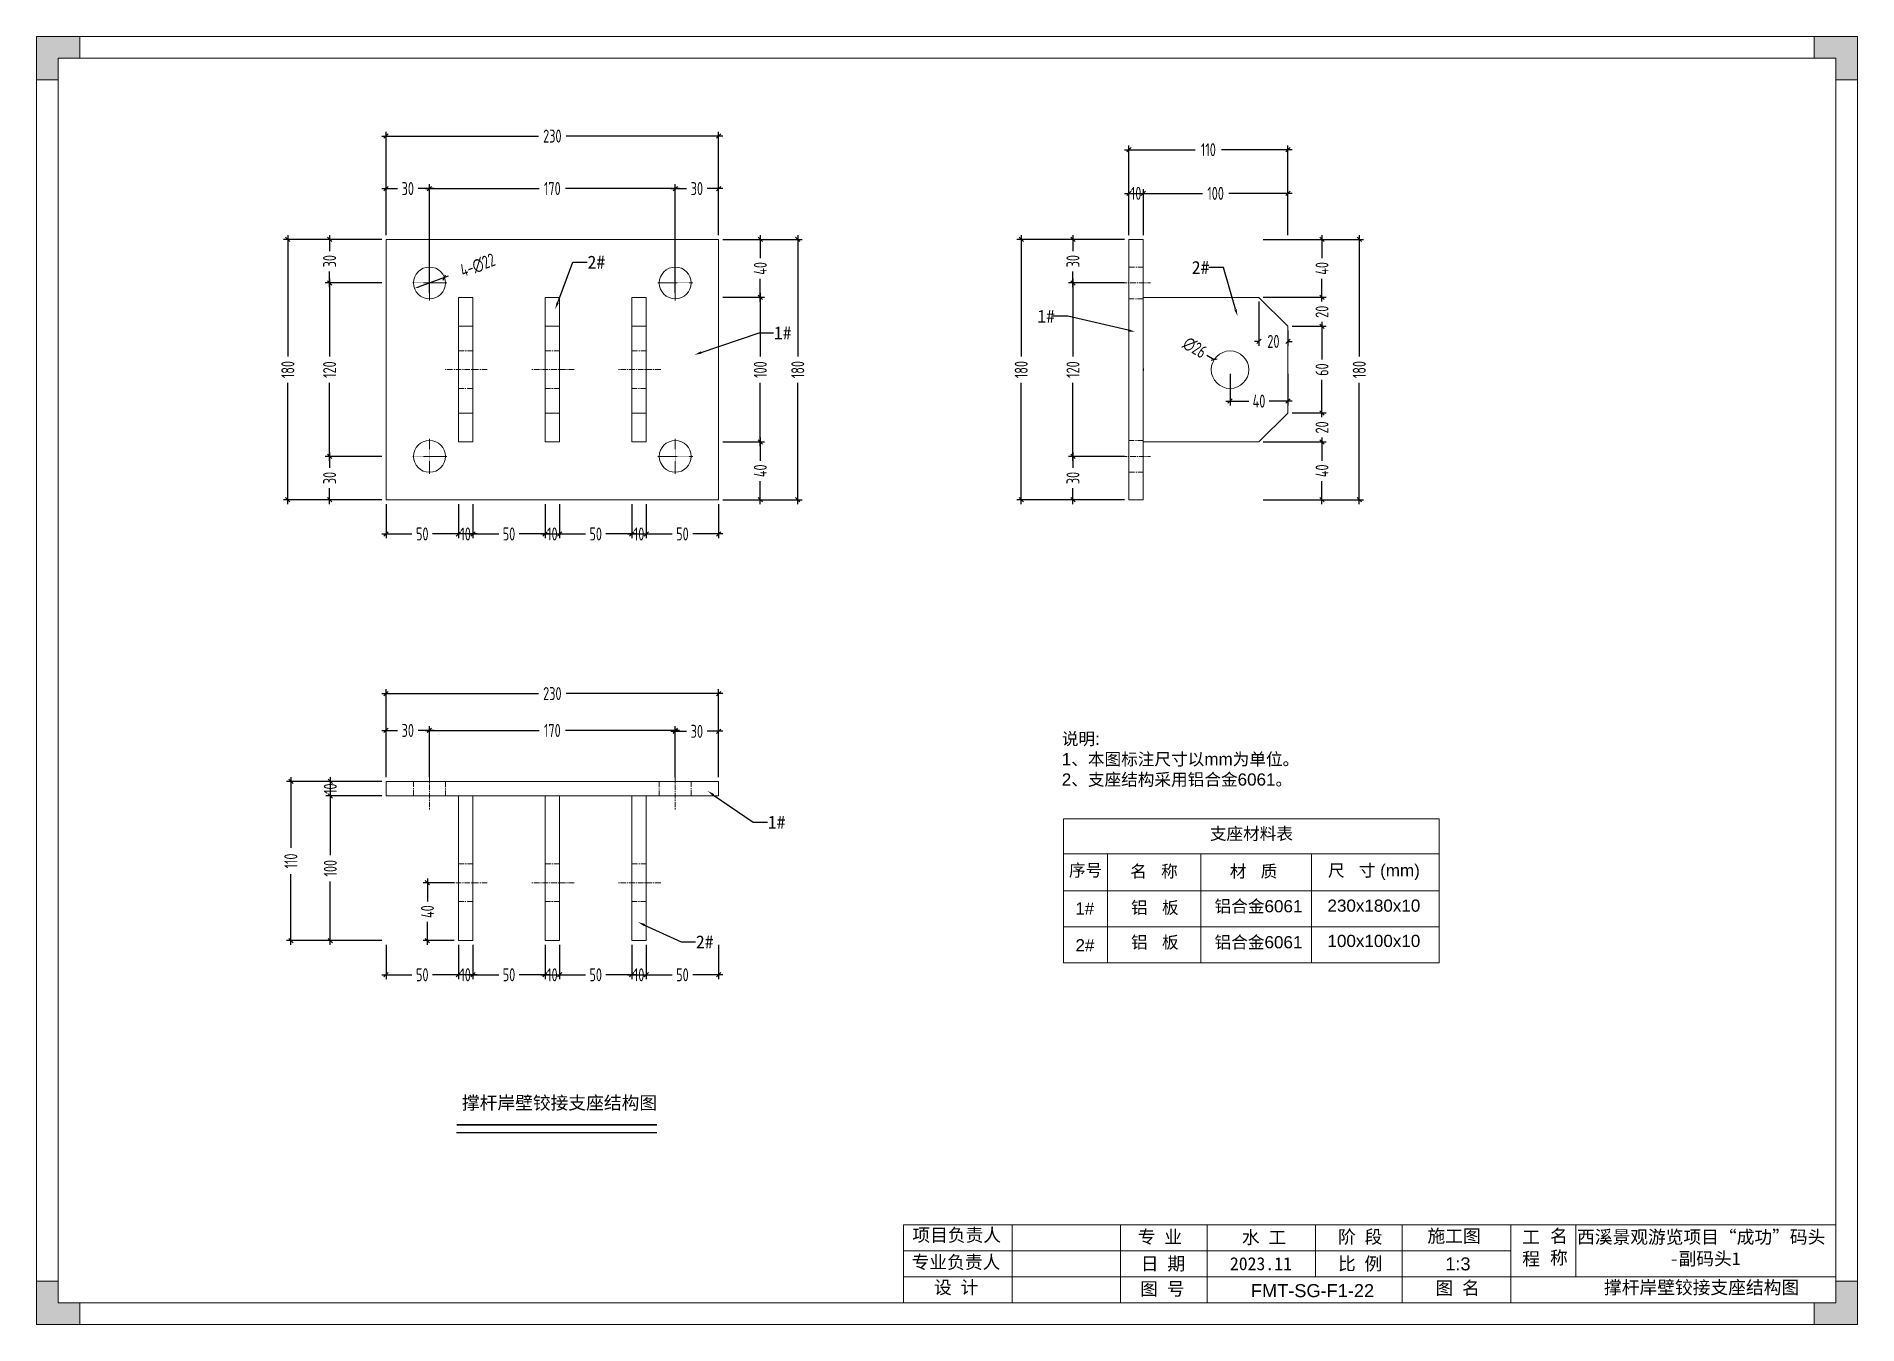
# Model space of a CAD drawing. Header units: millimetres. Extents: x 136606 to 1229059, y 82794 to 127566.
# Drawn here: x 955162 to 956422, y 126455 to 127346 of the extents above; entities that cross this region are included whole.
import ezdxf
from ezdxf import colors
from ezdxf.entities.mleader import LeaderData, LeaderLine
from ezdxf.math import Vec2, Vec3

# ---------------------------------------------------------------- set-up
doc = ezdxf.new("R2010")
doc.units = ezdxf.units.MM
doc.linetypes.add('CENTER', pattern=[0.6, 0.375, -0.075, 0.075, -0.075])
doc.linetypes.add('CENTER2', pattern=[28.575, 19.05, -3.175, 3.175, -3.175])
doc.layers.add('HR-dimension', color=9, linetype='Continuous')
doc.layers.add('标注', color=9, linetype='Continuous')
for name, color, linetype, lineweight in [('加强板', 140, 'Continuous', 18), ('图框', 7, 'Continuous', 13), ('文本', 3, 'Continuous', 13), ('结构', 4, 'Continuous', 18), ('虚线', 1, 'CENTER2', 0)]:
    doc.layers.add(name, color=color, linetype=linetype, lineweight=lineweight)
doc.styles.add('Arial', font='arial.ttf')
doc.styles.add('hztxt', font='ros1.shx', dxfattribs={"width": 0.8, "bigfont": 'hztxt.shx'})
doc.styles.get("Standard").update_dxf_attribs({"font": 'arial.ttf'})
doc.dimstyles.new('DIM-3', dxfattribs={"dimscale": 3, "dimtxt": 3, "dimasz": 1, "dimexe": 1, "dimexo": 1, "dimgap": 1, "dimtad": 0, "dimdec": 1, "dimrnd": 0.0005, "dimzin": 9, "dimdsep": 46, "dimtxsty": 'hztxt', "dimblk": 'OBLIQUE', "dimcen": 0, "dimdle": 1, "dimclrd": 9, "dimclre": 9, "dimclrt": 2, "dimazin": 2, "dimtfac": 1, "dimtdec": 1, "dimtofl": 0, "dimtmove": 0, "dimatfit": 3, "dimfxl": 1, "dimarcsym": 2})
doc.dimstyles.new('HR-A3-DIM3', dxfattribs={"dimscale": 3, "dimtxt": 3, "dimasz": 1, "dimexe": 1, "dimexo": 1, "dimgap": 1, "dimtad": 1, "dimdec": 1, "dimdsep": 46, "dimtxsty": 'hztxt', "dimblk2": 'OBLIQUE', "dimsah": 1, "dimcen": 0, "dimdle": 1, "dimclrd": 9, "dimclre": 9, "dimclrt": 2, "dimadec": 1, "dimazin": 0, "dimtfac": 1, "dimtdec": 1, "dimtix": 1, "dimtmove": 2, "dimatfit": 3, "dimfxl": 1, "dimtfill": 1, "dimtolj": 1, "dimtzin": 0, "dimarcsym": 1})

msp = doc.modelspace()

# ---------------------------------------------------------------- texts
at = {"layer": '文本', "style": 'Arial'}
for p in [(955976.8989, 126739.793), (955976.8989, 126714.8965)]:
    msp.add_text('铝合金6061', height=8.4375, dxfattribs=at).set_placement(p)
at = {"layer": '文本', "insert": (955871.1674, 126864.0296), "char_height": 8.4375, "attachment_point": 1, "style": 'Arial'}
msp.add_mtext_dynamic_manual_height_columns('{\\fSimSun|b0|i0|c134|p2;说明}:\\P1{\\fSimSun|b0|i0|c134|p2;、本图标注尺寸以}mm{\\fSimSun|b0|i0|c134|p2;为单位。\\P}2{\\fSimSun|b0|i0|c134|p2;、支座结构采用铝合金}6061{\\fSimSun|b0|i0|c134|p2;。}', width=223.950079, gutter_width=12.5, heights=[0], dxfattribs=at)
at = {"layer": '文本', "char_height": 8.4375, "attachment_point": 5, "style": 'Arial'}
for s, insert in [('支座材料表', (956002.3861, 126793.7284)), ('序号', (955887.6328, 126768.4345)), ('名   称', (955934.9886, 126767.7198)), ('材   质', (956003.8509, 126767.7198)), ('尺   寸 (mm)', (956087.0982, 126767.5358)), ('1#', (955887.0557, 126742.401)), ('铝   板', (955935.5346, 126742.6082)), ('230x180x10', (956087.0982, 126744.3751)), ('2#', (955887.2063, 126717.0096)), ('铝   板', (955935.5346, 126718.6105)), ('100x100x10', (956087.0982, 126719.9632))]:
    msp.add_mtext(s, dxfattribs=dict(at, insert=insert))
at = {"layer": '文本', "color": 6, "char_height": 9, "attachment_point": 1, "style": 'Arial'}
for s, width, gutter_width, heights, insert in [('撑杆岸壁铰接支座结构图', 164.493338, 1.4062, [0], (955456.1579, 126612.508)), ('1:3', 19.702496, 1.4062, [0], (956136.507, 126501.1484)), ('{\\C256;FMT-SG-F1-22}', 69.470087, 0, [9.4744], (956002.0323, 126482.6042)), ('撑杆岸壁铰接支座结构图', 164.493338, 1.4062, [0], (956246.3147, 126484.8231))]:
    msp.add_mtext_dynamic_manual_height_columns(s, width=width, gutter_width=gutter_width, heights=heights, dxfattribs=dict(at, insert=insert))

# ---------------------------------------------------------------- blocks, each defined once
blk = doc.blocks.new('GW-TK')
at = {"layer": '图框', "linetype": 'Continuous', "lineweight": 0}
h = blk.add_hatch(color=256, dxfattribs=at)
h.dxf.hatch_style = 1
h.paths.add_polyline_path([(927183.55, 464715.01), (927183.55, 464705.01), (927188.55, 464705.01), (927188.55, 464710.01), (927193.56, 464710.01), (927193.56, 464715.01)])
h = blk.add_hatch(color=256, dxfattribs=at)
h.dxf.hatch_style = 1
h.paths.add_polyline_path([(927593.55, 464715.01), (927593.55, 464710.01), (927598.55, 464710.01), (927598.55, 464705.01), (927603.55, 464705.01), (927603.55, 464715.01)])
h = blk.add_hatch(color=256, dxfattribs=at)
h.dxf.hatch_style = 1
h.paths.add_polyline_path([(927193.56, 464418.01), (927193.56, 464423.01), (927188.55, 464423.01), (927188.55, 464428.01), (927183.55, 464428.01), (927183.55, 464418.01)])
h = blk.add_hatch(color=256, dxfattribs=at)
h.dxf.hatch_style = 1
h.paths.add_polyline_path([(927603.55, 464418.01), (927603.55, 464428.01), (927598.55, 464428.01), (927598.55, 464423.01), (927593.55, 464423.01), (927593.55, 464418.01)])
at = {"layer": '图框', "linetype": 'Continuous'}
for p, q in [((927383.55, 464441.02), (927383.55, 464423.01)), ((927408.55, 464441.02), (927408.55, 464423.01)), ((927433.55, 464441.02), (927433.55, 464423.01)), ((927453.55, 464441.02), (927453.55, 464423.01)), ((927478.55, 464441.02), (927478.55, 464429.01)), ((927498.55, 464441.02), (927498.55, 464423.01)), ((927523.55, 464441.02), (927523.55, 464423.01)), ((927538.55, 464441.02), (927538.55, 464429.01)), ((927383.55, 464435.01), (927523.55, 464435.01)), ((927451.56, 464429.01), (927383.55, 464429.01)), ((927383.55, 464429.01), (927598.55, 464429.01))]:
    blk.add_line(p, q, dxfattribs=at)
at = {"layer": '图框', "linetype": 'Continuous', "lineweight": 0}
for points in [[(927188.55, 464705.01), (927188.55, 464710.01), (927193.56, 464710.01), (927193.56, 464715.01), (927183.55, 464715.01), (927183.55, 464705.01)], [(927598.55, 464705.01), (927598.55, 464710.01), (927593.55, 464710.01), (927593.55, 464715.01), (927603.55, 464715.01), (927603.55, 464705.01)], [(927188.55, 464428.01), (927188.55, 464423.01), (927193.56, 464423.01), (927193.56, 464418.01), (927183.55, 464418.01), (927183.55, 464428.01)], [(927598.55, 464428.01), (927598.55, 464423.01), (927593.55, 464423.01), (927593.55, 464418.01), (927603.55, 464418.01), (927603.55, 464428.01)]]:
    blk.add_lwpolyline(points, close=True, dxfattribs=at)
at = {"layer": '图框'}
for points in [[(927183.55, 464715.01), (927603.55, 464715.01), (927603.55, 464418.01), (927183.55, 464418.01)], [(927188.55, 464710.01), (927598.55, 464710.01), (927598.55, 464423.01), (927188.55, 464423.01)]]:
    blk.add_lwpolyline(points, close=True, dxfattribs=at)
at = {"layer": '图框', "linetype": 'Continuous'}
blk.add_lwpolyline([(927383.55, 464441.02), (927598.55, 464441.02)], dxfattribs=at)
at = {"layer": '图框', "linetype": 'Continuous', "char_height": 3, "attachment_point": 1}
for s, width, heights, insert in [('{\\fSimSun|b0|i0|c134|p2;项目负责人}', 26.0225, [0], (927385.56, 464440.15)), ('{\\fSimSun|b0|i0|c134|p2;专 业}', 12.8345, [0], (927437.53, 464439.73)), ('{\\fSimSun|b0|i0|c134|p2;阶 段}', 17.4775, [0], (927483.73, 464439.73)), ('{\\fSimSun|b0|i0|c134|p2;工 程}', 5.2119, [0], (927526.21, 464439.66)), ('{\\fSimSun|b0|i0|c134|p2;名 称}', 5.2119, [0], (927532.62, 464439.93)), ('{\\fSimSun|b0|i0|c134|p2;专业负责人}', 24.6361, [2.04], (927385.39, 464433.9)), ('{\\fSimSun|b0|i0|c134|p2;日 期}', 11.224, [0], (927438.25, 464433.55)), ('{\\fSimSun|b0|i0|c134|p2;比 例}', 10.9146, [0], (927483.71, 464433.55)), ('{\\fSimSun|b0|i0|c134|p2;设 计}', 16.2353, [0], (927390.55, 464428.09)), ('{\\fSimSun|b0|i0|c134|p2;图 号}', 23.6261, [0], (927438.11, 464427.75)), ('{\\fSimSun|b0|i0|c134|p2;图 名}', 12.066, [0], (927506.19, 464427.94))]:
    blk.add_mtext_dynamic_manual_height_columns(s, width=width, gutter_width=17.5, heights=heights, dxfattribs=dict(at, insert=insert))
at = {"layer": '图框', "color": 3, "linetype": 'Continuous', "char_height": 3, "attachment_point": 1}
for s, width, insert in [('{\\fSimSun|b0|i0|c134|p2;水 工}', 11.224, (927461.55, 464439.63)), ('\\pt9;{\\fSimSun|b0|i0|c134|p2;施工图}', 18.6303, (927504.36, 464439.94)), ('\\pi0.39911,t9.39911;{\\fSimSun|b0|i0|c134|p2;西溪景观游览项目“成功”码头\\P\\pi21.75744,t30.75744;-副码头1}', 60.0149, (927538.45, 464439.71)), ('{\\fSimSun|b0|i0|c134|p2;2023.11}', 11.224, (927458.8, 464433.55))]:
    blk.add_mtext_dynamic_manual_height_columns(s, width=width, gutter_width=17.5, heights=[0], dxfattribs=dict(at, insert=insert))
blk = doc.blocks.new('_Oblique')
at = {"color": 0, "linetype": 'ByBlock', "lineweight": -2}
blk.add_line((-0.5, -0.5), (0.5, 0.5), dxfattribs=at)
blk = doc.blocks.new('*D460')
at = {"layer": 'Defpoints', "color": 0, "ltscale": 10, "transparency": 16777216}
for p in [(955403.7, 127205.2), (955364.6, 127175.2), (955403.7, 127175.2)]:
    blk.add_point(p, dxfattribs=at)
at = {"layer": 'HR-dimension', "color": 9, "lineweight": -2, "ltscale": 10, "transparency": 16777216}
for p, q in [((955400.7, 127205.2), (955361.6, 127205.2)), ((955364.6, 127208.2), (955364.6, 127197.2)), ((955400.7, 127175.2), (955361.6, 127175.2)), ((955364.6, 127172.2), (955364.6, 127183.1))]:
    blk.add_line(p, q, dxfattribs=at)
at = {"layer": 'HR-dimension', "color": 9, "lineweight": -2, "ltscale": 10, "transparency": 16777216, "xscale": 3, "yscale": 3, "zscale": 3}
for p, rotation in [((955364.6, 127205.2), 90), ((955364.6, 127175.2), 270)]:
    blk.add_blockref('_Oblique', p, dxfattribs=dict(at, rotation=rotation))
at = {"layer": 'HR-dimension', "color": 2, "ltscale": 10, "transparency": 16777216, "insert": (955364.6, 127190.2), "char_height": 9, "attachment_point": 5, "rotation": 90, "style": 'hztxt'}
blk.add_mtext('30', dxfattribs=at)
blk = doc.blocks.new('*D323')
at = {"layer": 'Defpoints', "color": 0, "ltscale": 10, "transparency": 16777216}
for p in [(955403.7, 127175.2), (955364.6, 127055.2), (955403.7, 127055.2)]:
    blk.add_point(p, dxfattribs=at)
at = {"layer": 'HR-dimension', "color": 9, "lineweight": -2, "ltscale": 10, "transparency": 16777216}
for p, q in [((955400.7, 127175.2), (955361.6, 127175.2)), ((955364.6, 127178.2), (955364.6, 127124.3)), ((955364.6, 127052.2), (955364.6, 127106)), ((955400.7, 127055.2), (955361.6, 127055.2))]:
    blk.add_line(p, q, dxfattribs=at)
at = {"layer": 'HR-dimension', "color": 9, "lineweight": -2, "ltscale": 10, "transparency": 16777216, "xscale": 3, "yscale": 3, "zscale": 3}
for p, rotation in [((955364.6, 127175.2), 90), ((955364.6, 127055.2), 270)]:
    blk.add_blockref('_Oblique', p, dxfattribs=dict(at, rotation=rotation))
at = {"layer": 'HR-dimension', "color": 2, "ltscale": 10, "transparency": 16777216, "insert": (955364.6, 127115.2), "char_height": 9, "attachment_point": 5, "rotation": 90, "style": 'hztxt'}
blk.add_mtext('120', dxfattribs=at)
blk = doc.blocks.new('*D461')
at = {"layer": 'Defpoints', "color": 0, "ltscale": 10, "transparency": 16777216}
for p in [(955403.7, 127055.2), (955364.6, 127025.2), (955403.7, 127025.2)]:
    blk.add_point(p, dxfattribs=at)
at = {"layer": 'HR-dimension', "color": 9, "lineweight": -2, "ltscale": 10, "transparency": 16777216}
for p, q in [((955364.6, 127058.2), (955364.6, 127047.2)), ((955400.7, 127055.2), (955361.6, 127055.2)), ((955364.6, 127022.2), (955364.6, 127033.1)), ((955400.7, 127025.2), (955361.6, 127025.2))]:
    blk.add_line(p, q, dxfattribs=at)
at = {"layer": 'HR-dimension', "color": 9, "lineweight": -2, "ltscale": 10, "transparency": 16777216, "xscale": 3, "yscale": 3, "zscale": 3}
for p, rotation in [((955364.6, 127055.2), 90), ((955364.6, 127025.2), 270)]:
    blk.add_blockref('_Oblique', p, dxfattribs=dict(at, rotation=rotation))
at = {"layer": 'HR-dimension', "color": 2, "ltscale": 10, "transparency": 16777216, "insert": (955364.6, 127040.2), "char_height": 9, "attachment_point": 5, "rotation": 90, "style": 'hztxt'}
blk.add_mtext('30', dxfattribs=at)
blk = doc.blocks.new('*D462')
at = {"layer": 'Defpoints', "color": 0, "ltscale": 10, "transparency": 16777216}
for p in [(955335.7, 127205.2), (955403.7, 127205.2), (955403.7, 127025.2)]:
    blk.add_point(p, dxfattribs=at)
at = {"layer": 'HR-dimension', "color": 9, "lineweight": -2, "ltscale": 10, "transparency": 16777216}
for p, q in [((955400.7, 127205.2), (955332.7, 127205.2)), ((955335.7, 127208.2), (955335.7, 127124.3)), ((955335.7, 127022.2), (955335.7, 127106)), ((955400.7, 127025.2), (955332.7, 127025.2))]:
    blk.add_line(p, q, dxfattribs=at)
at = {"layer": 'HR-dimension', "color": 9, "lineweight": -2, "ltscale": 10, "transparency": 16777216, "xscale": 3, "yscale": 3, "zscale": 3}
for p, rotation in [((955335.7, 127205.2), 90), ((955335.7, 127025.2), 270)]:
    blk.add_blockref('_Oblique', p, dxfattribs=dict(at, rotation=rotation))
at = {"layer": 'HR-dimension', "color": 2, "ltscale": 10, "transparency": 16777216, "insert": (955335.7, 127115.2), "char_height": 9, "attachment_point": 5, "rotation": 90, "style": 'hztxt'}
blk.add_mtext('180', dxfattribs=at)
blk = doc.blocks.new('*D324')
at = {"layer": 'Defpoints', "color": 0, "ltscale": 10, "transparency": 16777216}
for p in [(955433.7, 127240.4), (955403.7, 127205.2), (955433.7, 127165.2)]:
    blk.add_point(p, dxfattribs=at)
at = {"layer": 'HR-dimension', "color": 9, "lineweight": -2, "ltscale": 10, "transparency": 16777216}
for p, q in [((955400.7, 127240.4), (955411.6, 127240.4)), ((955403.7, 127208.2), (955403.7, 127243.4)), ((955436.7, 127240.4), (955425.8, 127240.4)), ((955433.7, 127168.2), (955433.7, 127243.4))]:
    blk.add_line(p, q, dxfattribs=at)
at = {"layer": 'HR-dimension', "color": 9, "lineweight": -2, "ltscale": 10, "transparency": 16777216, "xscale": 3, "yscale": 3, "zscale": 3, "rotation": 180}
blk.add_blockref('_Oblique', (955403.7, 127240.4), dxfattribs=at)
at = {"layer": 'HR-dimension', "color": 9, "lineweight": -2, "ltscale": 10, "transparency": 16777216, "xscale": 3, "yscale": 3, "zscale": 3}
blk.add_blockref('_Oblique', (955433.7, 127240.4), dxfattribs=at)
at = {"layer": 'HR-dimension', "color": 2, "ltscale": 10, "transparency": 16777216, "insert": (955418.7, 127240.4), "char_height": 9, "attachment_point": 5, "style": 'hztxt'}
blk.add_mtext('30', dxfattribs=at)
blk = doc.blocks.new('*D325')
at = {"layer": 'Defpoints', "color": 0, "ltscale": 10, "transparency": 16777216}
for p in [(955603.7, 127240.4), (955433.7, 127165.2), (955603.7, 127165.2)]:
    blk.add_point(p, dxfattribs=at)
at = {"layer": 'HR-dimension', "color": 9, "lineweight": -2, "ltscale": 10, "transparency": 16777216}
for p, q in [((955430.7, 127240.4), (955509.6, 127240.4)), ((955433.7, 127168.2), (955433.7, 127243.4)), ((955606.7, 127240.4), (955527.8, 127240.4)), ((955603.7, 127168.2), (955603.7, 127243.4))]:
    blk.add_line(p, q, dxfattribs=at)
at = {"layer": 'HR-dimension', "color": 9, "lineweight": -2, "ltscale": 10, "transparency": 16777216, "xscale": 3, "yscale": 3, "zscale": 3, "rotation": 180}
blk.add_blockref('_Oblique', (955433.7, 127240.4), dxfattribs=at)
at = {"layer": 'HR-dimension', "color": 9, "lineweight": -2, "ltscale": 10, "transparency": 16777216, "xscale": 3, "yscale": 3, "zscale": 3}
blk.add_blockref('_Oblique', (955603.7, 127240.4), dxfattribs=at)
at = {"layer": 'HR-dimension', "color": 2, "ltscale": 10, "transparency": 16777216, "insert": (955518.7, 127240.4), "char_height": 9, "attachment_point": 5, "style": 'hztxt'}
blk.add_mtext('170', dxfattribs=at)
blk = doc.blocks.new('*D463')
at = {"layer": 'Defpoints', "color": 0, "ltscale": 10, "transparency": 16777216}
for p in [(955633.7, 127240.4), (955633.7, 127205.2), (955603.7, 127165.2)]:
    blk.add_point(p, dxfattribs=at)
at = {"layer": 'HR-dimension', "color": 9, "lineweight": -2, "ltscale": 10, "transparency": 16777216}
for p, q in [((955600.7, 127240.4), (955611.6, 127240.4)), ((955603.7, 127168.2), (955603.7, 127243.4)), ((955636.7, 127240.4), (955625.8, 127240.4)), ((955633.7, 127208.2), (955633.7, 127243.4))]:
    blk.add_line(p, q, dxfattribs=at)
at = {"layer": 'HR-dimension', "color": 9, "lineweight": -2, "ltscale": 10, "transparency": 16777216, "xscale": 3, "yscale": 3, "zscale": 3, "rotation": 180}
blk.add_blockref('_Oblique', (955603.7, 127240.4), dxfattribs=at)
at = {"layer": 'HR-dimension', "color": 9, "lineweight": -2, "ltscale": 10, "transparency": 16777216, "xscale": 3, "yscale": 3, "zscale": 3}
blk.add_blockref('_Oblique', (955633.7, 127240.4), dxfattribs=at)
at = {"layer": 'HR-dimension', "color": 2, "ltscale": 10, "transparency": 16777216, "insert": (955618.7, 127240.4), "char_height": 9, "attachment_point": 5, "style": 'hztxt'}
blk.add_mtext('30', dxfattribs=at)
blk = doc.blocks.new('*D464')
at = {"layer": 'Defpoints', "color": 0, "ltscale": 10, "transparency": 16777216}
for p in [(955403.7, 127276.7), (955403.7, 127205.2), (955633.7, 127205.2)]:
    blk.add_point(p, dxfattribs=at)
at = {"layer": 'HR-dimension', "color": 9, "lineweight": -2, "ltscale": 10, "transparency": 16777216}
for p, q in [((955400.7, 127276.7), (955509.2, 127276.7)), ((955403.7, 127208.2), (955403.7, 127279.7)), ((955636.7, 127276.7), (955528.2, 127276.7)), ((955633.7, 127208.2), (955633.7, 127279.7))]:
    blk.add_line(p, q, dxfattribs=at)
at = {"layer": 'HR-dimension', "color": 9, "lineweight": -2, "ltscale": 10, "transparency": 16777216, "xscale": 3, "yscale": 3, "zscale": 3, "rotation": 180}
blk.add_blockref('_Oblique', (955403.7, 127276.7), dxfattribs=at)
at = {"layer": 'HR-dimension', "color": 9, "lineweight": -2, "ltscale": 10, "transparency": 16777216, "xscale": 3, "yscale": 3, "zscale": 3}
blk.add_blockref('_Oblique', (955633.7, 127276.7), dxfattribs=at)
at = {"layer": 'HR-dimension', "color": 2, "ltscale": 10, "transparency": 16777216, "insert": (955518.7, 127276.7), "char_height": 9, "attachment_point": 5, "style": 'hztxt'}
blk.add_mtext('230', dxfattribs=at)
blk = doc.blocks.new('*D326')
at = {"layer": 'Defpoints', "color": 0, "ltscale": 10, "transparency": 16777216}
for p in [(956027.6, 127237.1), (955927.6, 127205.2), (956027.6, 127205.2)]:
    blk.add_point(p, dxfattribs=at)
at = {"layer": 'HR-dimension', "color": 9, "lineweight": -2, "ltscale": 10, "transparency": 16777216}
for p, q in [((955924.6, 127237.1), (955968.5, 127237.1)), ((955927.6, 127208.2), (955927.6, 127240.1)), ((956030.6, 127237.1), (955986.7, 127237.1)), ((956027.6, 127208.2), (956027.6, 127240.1))]:
    blk.add_line(p, q, dxfattribs=at)
at = {"layer": 'HR-dimension', "color": 9, "lineweight": -2, "ltscale": 10, "transparency": 16777216, "xscale": 3, "yscale": 3, "zscale": 3, "rotation": 180}
blk.add_blockref('_Oblique', (955927.6, 127237.1), dxfattribs=at)
at = {"layer": 'HR-dimension', "color": 9, "lineweight": -2, "ltscale": 10, "transparency": 16777216, "xscale": 3, "yscale": 3, "zscale": 3}
blk.add_blockref('_Oblique', (956027.6, 127237.1), dxfattribs=at)
at = {"layer": 'HR-dimension', "color": 2, "ltscale": 10, "transparency": 16777216, "insert": (955977.6, 127237.1), "char_height": 9, "attachment_point": 5, "style": 'hztxt'}
blk.add_mtext('100', dxfattribs=at)
blk = doc.blocks.new('*D327')
at = {"layer": 'Defpoints', "color": 0, "ltscale": 10, "transparency": 16777216}
for p in [(956027.6, 127267.3), (955917.6, 127205.2), (956027.6, 127205.2)]:
    blk.add_point(p, dxfattribs=at)
at = {"layer": 'HR-dimension', "color": 9, "lineweight": -2, "ltscale": 10, "transparency": 16777216}
for p, q in [((955914.6, 127267.3), (955963.5, 127267.3)), ((955917.6, 127208.2), (955917.6, 127270.3)), ((956030.6, 127267.3), (955981.7, 127267.3)), ((956027.6, 127208.2), (956027.6, 127270.3))]:
    blk.add_line(p, q, dxfattribs=at)
at = {"layer": 'HR-dimension', "color": 9, "lineweight": -2, "ltscale": 10, "transparency": 16777216, "xscale": 3, "yscale": 3, "zscale": 3, "rotation": 180}
blk.add_blockref('_Oblique', (955917.6, 127267.3), dxfattribs=at)
at = {"layer": 'HR-dimension', "color": 9, "lineweight": -2, "ltscale": 10, "transparency": 16777216, "xscale": 3, "yscale": 3, "zscale": 3}
blk.add_blockref('_Oblique', (956027.6, 127267.3), dxfattribs=at)
at = {"layer": 'HR-dimension', "color": 2, "ltscale": 10, "transparency": 16777216, "insert": (955972.6, 127267.3), "char_height": 9, "attachment_point": 5, "style": 'hztxt'}
blk.add_mtext('110', dxfattribs=at)
blk = doc.blocks.new('*D465')
at = {"layer": 'Defpoints', "color": 0, "ltscale": 10, "transparency": 16777216}
for p in [(955365.1, 126820.3), (955403.7, 126830.3), (955403.7, 126820.3)]:
    blk.add_point(p, dxfattribs=at)
at = {"layer": 'HR-dimension', "color": 9, "lineweight": -2, "ltscale": 10, "transparency": 16777216}
for p, q in [((955365.1, 126833.3), (955365.1, 126817.3)), ((955400.7, 126830.3), (955362.1, 126830.3)), ((955400.7, 126820.3), (955362.1, 126820.3))]:
    blk.add_line(p, q, dxfattribs=at)
at = {"layer": 'HR-dimension', "color": 9, "lineweight": -2, "ltscale": 10, "transparency": 16777216, "xscale": 3, "yscale": 3, "zscale": 3}
for p, rotation in [((955365.1, 126830.3), 90), ((955365.1, 126820.3), 270)]:
    blk.add_blockref('_Oblique', p, dxfattribs=dict(at, rotation=rotation))
at = {"layer": 'HR-dimension', "color": 2, "ltscale": 10, "transparency": 16777216, "insert": (955365.1, 126825.3), "char_height": 9, "attachment_point": 5, "rotation": 90, "style": 'hztxt'}
blk.add_mtext('10', dxfattribs=at)
blk = doc.blocks.new('*D466')
at = {"layer": 'Defpoints', "color": 0, "ltscale": 10, "transparency": 16777216}
for p in [(955403.7, 126820.3), (955365.1, 126720.3), (955403.7, 126720.3)]:
    blk.add_point(p, dxfattribs=at)
at = {"layer": 'HR-dimension', "color": 9, "lineweight": -2, "ltscale": 10, "transparency": 16777216}
for p, q in [((955400.7, 126820.3), (955362.1, 126820.3)), ((955365.1, 126823.3), (955365.1, 126779.4)), ((955365.1, 126717.3), (955365.1, 126761.1)), ((955400.7, 126720.3), (955362.1, 126720.3))]:
    blk.add_line(p, q, dxfattribs=at)
at = {"layer": 'HR-dimension', "color": 9, "lineweight": -2, "ltscale": 10, "transparency": 16777216, "xscale": 3, "yscale": 3, "zscale": 3}
for p, rotation in [((955365.1, 126820.3), 90), ((955365.1, 126720.3), 270)]:
    blk.add_blockref('_Oblique', p, dxfattribs=dict(at, rotation=rotation))
at = {"layer": 'HR-dimension', "color": 2, "ltscale": 10, "transparency": 16777216, "insert": (955365.1, 126770.3), "char_height": 9, "attachment_point": 5, "rotation": 90, "style": 'hztxt'}
blk.add_mtext('100', dxfattribs=at)
blk = doc.blocks.new('*D328')
at = {"layer": 'Defpoints', "color": 0, "ltscale": 10, "transparency": 16777216}
for p in [(955337.8, 126830.3), (955403.7, 126830.3), (955403.7, 126720.3)]:
    blk.add_point(p, dxfattribs=at)
at = {"layer": 'HR-dimension', "color": 9, "lineweight": -2, "ltscale": 10, "transparency": 16777216}
for p, q in [((955337.8, 126833.3), (955337.8, 126784.4)), ((955400.7, 126830.3), (955334.8, 126830.3)), ((955337.8, 126717.3), (955337.8, 126766.1)), ((955400.7, 126720.3), (955334.8, 126720.3))]:
    blk.add_line(p, q, dxfattribs=at)
at = {"layer": 'HR-dimension', "color": 9, "lineweight": -2, "ltscale": 10, "transparency": 16777216, "xscale": 3, "yscale": 3, "zscale": 3}
for p, rotation in [((955337.8, 126830.3), 90), ((955337.8, 126720.3), 270)]:
    blk.add_blockref('_Oblique', p, dxfattribs=dict(at, rotation=rotation))
at = {"layer": 'HR-dimension', "color": 2, "ltscale": 10, "transparency": 16777216, "insert": (955337.8, 126775.3), "char_height": 9, "attachment_point": 5, "rotation": 90, "style": 'hztxt'}
blk.add_mtext('110', dxfattribs=at)
blk = doc.blocks.new('*D467')
at = {"layer": 'Defpoints', "color": 0, "ltscale": 10, "transparency": 16777216}
for p in [(955927.6, 127237.1), (955917.6, 127205.2), (955927.6, 127205.2)]:
    blk.add_point(p, dxfattribs=at)
at = {"layer": 'HR-dimension', "color": 9, "lineweight": -2, "ltscale": 10, "transparency": 16777216}
for p, q in [((955914.6, 127237.1), (955930.6, 127237.1)), ((955917.6, 127208.2), (955917.6, 127240.1)), ((955927.6, 127208.2), (955927.6, 127240.1))]:
    blk.add_line(p, q, dxfattribs=at)
at = {"layer": 'HR-dimension', "color": 9, "lineweight": -2, "ltscale": 10, "transparency": 16777216, "xscale": 3, "yscale": 3, "zscale": 3, "rotation": 180}
blk.add_blockref('_Oblique', (955917.6, 127237.1), dxfattribs=at)
at = {"layer": 'HR-dimension', "color": 9, "lineweight": -2, "ltscale": 10, "transparency": 16777216, "xscale": 3, "yscale": 3, "zscale": 3}
blk.add_blockref('_Oblique', (955927.6, 127237.1), dxfattribs=at)
at = {"layer": 'HR-dimension', "color": 2, "ltscale": 10, "transparency": 16777216, "insert": (955922.6, 127237.1), "char_height": 9, "attachment_point": 5, "style": 'hztxt'}
blk.add_mtext('10', dxfattribs=at)
blk = doc.blocks.new('*D468')
at = {"layer": 'Defpoints', "color": 0, "ltscale": 10, "transparency": 16777216}
for p in [(955423.4, 127171.4), (955444, 127178.9)]:
    blk.add_point(p, dxfattribs=at)
at = {"layer": 'HR-dimension', "color": 9, "lineweight": -2, "ltscale": 10, "transparency": 16777216}
blk.add_line((955426.2, 127172.4), (955446.9, 127180), dxfattribs=at)
at = {"layer": 'HR-dimension', "color": 9, "ltscale": 10, "transparency": 16777216}
blk.add_solid([(955426, 127172.9), (955426.4, 127171.9), (955423.4, 127171.4)], dxfattribs=at)
at = {"layer": 'HR-dimension', "color": 9, "lineweight": -2, "ltscale": 10, "transparency": 16777216, "xscale": 3, "yscale": 3, "zscale": 3, "rotation": 20.04187993633454}
blk.add_blockref('_Oblique', (955444, 127178.9), dxfattribs=at)
at = {"layer": 'HR-dimension', "color": 2, "ltscale": 10, "transparency": 16777216, "insert": (955467.1, 127187.3), "char_height": 9, "attachment_point": 5, "rotation": 20.0419, "style": 'hztxt', "bg_fill": 3, "box_fill_scale": 1.1, "bg_fill_color": 256, "bg_fill_true_color": 13158600, "bg_fill_transparency": 0}
blk.add_mtext('\\A1;4-∅22', dxfattribs=at)
blk = doc.blocks.new('*D276')
at = {"layer": 'Defpoints', "color": 0, "ltscale": 10, "transparency": 16777216}
for p in [(955403.7, 127025.2), (955453.7, 127025.2), (955403.7, 127001.5)]:
    blk.add_point(p, dxfattribs=at)
at = {"layer": 'HR-dimension', "color": 9, "lineweight": -2, "ltscale": 10, "transparency": 16777216}
for p, q in [((955403.7, 127022.2), (955403.7, 126998.5)), ((955453.7, 127022.2), (955453.7, 126998.5)), ((955400.7, 127001.5), (955421.6, 127001.5)), ((955456.7, 127001.5), (955435.8, 127001.5))]:
    blk.add_line(p, q, dxfattribs=at)
at = {"layer": 'HR-dimension', "color": 9, "lineweight": -2, "ltscale": 10, "transparency": 16777216, "xscale": 3, "yscale": 3, "zscale": 3, "rotation": 180}
blk.add_blockref('_Oblique', (955403.7, 127001.5), dxfattribs=at)
at = {"layer": 'HR-dimension', "color": 9, "lineweight": -2, "ltscale": 10, "transparency": 16777216, "xscale": 3, "yscale": 3, "zscale": 3}
blk.add_blockref('_Oblique', (955453.7, 127001.5), dxfattribs=at)
at = {"layer": 'HR-dimension', "color": 2, "ltscale": 10, "transparency": 16777216, "insert": (955428.7, 127001.5), "char_height": 9, "attachment_point": 5, "style": 'hztxt'}
blk.add_mtext('50', dxfattribs=at)
blk = doc.blocks.new('*D277')
at = {"layer": 'Defpoints', "color": 0, "ltscale": 10, "transparency": 16777216}
for p in [(955463.7, 127025.2), (955513.7, 127025.2), (955513.7, 127001.5)]:
    blk.add_point(p, dxfattribs=at)
at = {"layer": 'HR-dimension', "color": 9, "lineweight": -2, "ltscale": 10, "transparency": 16777216}
for p, q in [((955463.7, 127022.2), (955463.7, 126998.5)), ((955513.7, 127022.2), (955513.7, 126998.5)), ((955460.7, 127001.5), (955481.6, 127001.5)), ((955516.7, 127001.5), (955495.8, 127001.5))]:
    blk.add_line(p, q, dxfattribs=at)
at = {"layer": 'HR-dimension', "color": 9, "lineweight": -2, "ltscale": 10, "transparency": 16777216, "xscale": 3, "yscale": 3, "zscale": 3, "rotation": 180}
blk.add_blockref('_Oblique', (955463.7, 127001.5), dxfattribs=at)
at = {"layer": 'HR-dimension', "color": 9, "lineweight": -2, "ltscale": 10, "transparency": 16777216, "xscale": 3, "yscale": 3, "zscale": 3}
blk.add_blockref('_Oblique', (955513.7, 127001.5), dxfattribs=at)
at = {"layer": 'HR-dimension', "color": 2, "ltscale": 10, "transparency": 16777216, "insert": (955488.7, 127001.5), "char_height": 9, "attachment_point": 5, "style": 'hztxt'}
blk.add_mtext('50', dxfattribs=at)
blk = doc.blocks.new('*D278')
at = {"layer": 'Defpoints', "color": 0, "ltscale": 10, "transparency": 16777216}
for p in [(955583.7, 127025.2), (955633.7, 127025.2), (955633.7, 127001.5)]:
    blk.add_point(p, dxfattribs=at)
at = {"layer": 'HR-dimension', "color": 9, "lineweight": -2, "ltscale": 10, "transparency": 16777216}
for p, q in [((955583.7, 127022.2), (955583.7, 126998.5)), ((955633.7, 127022.2), (955633.7, 126998.5)), ((955580.7, 127001.5), (955601.6, 127001.5)), ((955636.7, 127001.5), (955615.8, 127001.5))]:
    blk.add_line(p, q, dxfattribs=at)
at = {"layer": 'HR-dimension', "color": 9, "lineweight": -2, "ltscale": 10, "transparency": 16777216, "xscale": 3, "yscale": 3, "zscale": 3, "rotation": 180}
blk.add_blockref('_Oblique', (955583.7, 127001.5), dxfattribs=at)
at = {"layer": 'HR-dimension', "color": 9, "lineweight": -2, "ltscale": 10, "transparency": 16777216, "xscale": 3, "yscale": 3, "zscale": 3}
blk.add_blockref('_Oblique', (955633.7, 127001.5), dxfattribs=at)
at = {"layer": 'HR-dimension', "color": 2, "ltscale": 10, "transparency": 16777216, "insert": (955608.7, 127001.5), "char_height": 9, "attachment_point": 5, "style": 'hztxt'}
blk.add_mtext('50', dxfattribs=at)
blk = doc.blocks.new('*D445')
at = {"color": 9, "lineweight": -2, "transparency": 16777216}
for p, q in [((955403.7, 126833.3), (955403.7, 126868.6)), ((955433.7, 126833.9), (955433.7, 126868.6)), ((955400.7, 126865.6), (955411.6, 126865.6)), ((955436.7, 126865.6), (955425.8, 126865.6))]:
    blk.add_line(p, q, dxfattribs=at)
at = {"layer": 'Defpoints', "color": 0, "transparency": 16777216}
for p in [(955433.7, 126865.6), (955433.7, 126830.9), (955403.7, 126830.3)]:
    blk.add_point(p, dxfattribs=at)
at = {"color": 9, "lineweight": -2, "transparency": 16777216, "xscale": 3, "yscale": 3, "zscale": 3, "rotation": 180}
blk.add_blockref('_Oblique', (955403.7, 126865.6), dxfattribs=at)
at = {"color": 9, "lineweight": -2, "transparency": 16777216, "xscale": 3, "yscale": 3, "zscale": 3}
blk.add_blockref('_Oblique', (955433.7, 126865.6), dxfattribs=at)
at = {"color": 2, "transparency": 16777216, "insert": (955418.7, 126865.6), "char_height": 9, "attachment_point": 5, "style": 'hztxt'}
blk.add_mtext('30', dxfattribs=at)
blk = doc.blocks.new('*D446')
at = {"color": 9, "lineweight": -2, "transparency": 16777216}
for p, q in [((955433.7, 126833.3), (955433.7, 126868.6)), ((955603.7, 126833.9), (955603.7, 126868.6)), ((955430.7, 126865.6), (955509.6, 126865.6)), ((955606.7, 126865.6), (955527.8, 126865.6))]:
    blk.add_line(p, q, dxfattribs=at)
at = {"layer": 'Defpoints', "color": 0, "transparency": 16777216}
for p in [(955603.7, 126865.6), (955603.7, 126830.9), (955433.7, 126830.3)]:
    blk.add_point(p, dxfattribs=at)
at = {"color": 9, "lineweight": -2, "transparency": 16777216, "xscale": 3, "yscale": 3, "zscale": 3, "rotation": 180}
blk.add_blockref('_Oblique', (955433.7, 126865.6), dxfattribs=at)
at = {"color": 9, "lineweight": -2, "transparency": 16777216, "xscale": 3, "yscale": 3, "zscale": 3}
blk.add_blockref('_Oblique', (955603.7, 126865.6), dxfattribs=at)
at = {"color": 2, "transparency": 16777216, "insert": (955518.7, 126865.6), "char_height": 9, "attachment_point": 5, "style": 'hztxt'}
blk.add_mtext('170', dxfattribs=at)
blk = doc.blocks.new('*D447')
at = {"color": 9, "lineweight": -2, "transparency": 16777216}
for p, q in [((955600.7, 126865), (955611.6, 126865)), ((955603.7, 126833.3), (955603.7, 126868)), ((955636.7, 126865), (955625.8, 126865)), ((955633.7, 126833.3), (955633.7, 126868))]:
    blk.add_line(p, q, dxfattribs=at)
at = {"layer": 'Defpoints', "color": 0, "transparency": 16777216}
for p in [(955633.7, 126865), (955603.7, 126830.3), (955633.7, 126830.3)]:
    blk.add_point(p, dxfattribs=at)
at = {"color": 9, "lineweight": -2, "transparency": 16777216, "xscale": 3, "yscale": 3, "zscale": 3, "rotation": 180}
blk.add_blockref('_Oblique', (955603.7, 126865), dxfattribs=at)
at = {"color": 9, "lineweight": -2, "transparency": 16777216, "xscale": 3, "yscale": 3, "zscale": 3}
blk.add_blockref('_Oblique', (955633.7, 126865), dxfattribs=at)
at = {"color": 2, "transparency": 16777216, "insert": (955618.7, 126865), "char_height": 9, "attachment_point": 5, "style": 'hztxt'}
blk.add_mtext('30', dxfattribs=at)
blk = doc.blocks.new('*D279')
at = {"color": 9, "lineweight": -2, "transparency": 16777216}
for p, q in [((955403.7, 126833.3), (955403.7, 126894.1)), ((955633.7, 126833.3), (955633.7, 126894.1)), ((955400.7, 126891.1), (955509.2, 126891.1)), ((955636.7, 126891.1), (955528.2, 126891.1))]:
    blk.add_line(p, q, dxfattribs=at)
at = {"layer": 'Defpoints', "color": 0, "transparency": 16777216}
for p in [(955403.7, 126891.1), (955403.7, 126830.3), (955633.7, 126830.3)]:
    blk.add_point(p, dxfattribs=at)
at = {"color": 9, "lineweight": -2, "transparency": 16777216, "xscale": 3, "yscale": 3, "zscale": 3, "rotation": 180}
blk.add_blockref('_Oblique', (955403.7, 126891.1), dxfattribs=at)
at = {"color": 9, "lineweight": -2, "transparency": 16777216, "xscale": 3, "yscale": 3, "zscale": 3}
blk.add_blockref('_Oblique', (955633.7, 126891.1), dxfattribs=at)
at = {"color": 2, "transparency": 16777216, "insert": (955518.7, 126891.1), "char_height": 9, "attachment_point": 5, "style": 'hztxt'}
blk.add_mtext('230', dxfattribs=at)
blk = doc.blocks.new('*D280')
at = {"layer": 'Defpoints', "color": 0, "ltscale": 10, "transparency": 16777216}
for p in [(955917.6, 127205.2), (955878.9, 127175.2), (955917.6, 127175.2)]:
    blk.add_point(p, dxfattribs=at)
at = {"layer": 'HR-dimension', "color": 9, "lineweight": -2, "ltscale": 10, "transparency": 16777216}
for p, q in [((955914.6, 127205.2), (955875.9, 127205.2)), ((955878.9, 127208.2), (955878.9, 127197.2)), ((955914.6, 127175.2), (955875.9, 127175.2)), ((955878.9, 127172.2), (955878.9, 127183.1))]:
    blk.add_line(p, q, dxfattribs=at)
at = {"layer": 'HR-dimension', "color": 9, "lineweight": -2, "ltscale": 10, "transparency": 16777216, "xscale": 3, "yscale": 3, "zscale": 3}
for p, rotation in [((955878.9, 127205.2), 90), ((955878.9, 127175.2), 270)]:
    blk.add_blockref('_Oblique', p, dxfattribs=dict(at, rotation=rotation))
at = {"layer": 'HR-dimension', "color": 2, "ltscale": 10, "transparency": 16777216, "insert": (955878.9, 127190.2), "char_height": 9, "attachment_point": 5, "rotation": 90, "style": 'hztxt'}
blk.add_mtext('30', dxfattribs=at)
blk = doc.blocks.new('*D281')
at = {"layer": 'Defpoints', "color": 0, "ltscale": 10, "transparency": 16777216}
for p in [(955917.6, 127175.2), (955878.9, 127055.2), (955917.6, 127055.2)]:
    blk.add_point(p, dxfattribs=at)
at = {"layer": 'HR-dimension', "color": 9, "lineweight": -2, "ltscale": 10, "transparency": 16777216}
for p, q in [((955914.6, 127175.2), (955875.9, 127175.2)), ((955878.9, 127178.2), (955878.9, 127124.3)), ((955878.9, 127052.2), (955878.9, 127106)), ((955914.6, 127055.2), (955875.9, 127055.2))]:
    blk.add_line(p, q, dxfattribs=at)
at = {"layer": 'HR-dimension', "color": 9, "lineweight": -2, "ltscale": 10, "transparency": 16777216, "xscale": 3, "yscale": 3, "zscale": 3}
for p, rotation in [((955878.9, 127175.2), 90), ((955878.9, 127055.2), 270)]:
    blk.add_blockref('_Oblique', p, dxfattribs=dict(at, rotation=rotation))
at = {"layer": 'HR-dimension', "color": 2, "ltscale": 10, "transparency": 16777216, "insert": (955878.9, 127115.2), "char_height": 9, "attachment_point": 5, "rotation": 90, "style": 'hztxt'}
blk.add_mtext('120', dxfattribs=at)
blk = doc.blocks.new('*D282')
at = {"layer": 'Defpoints', "color": 0, "ltscale": 10, "transparency": 16777216}
for p in [(955917.6, 127055.2), (955878.9, 127025.2), (955917.6, 127025.2)]:
    blk.add_point(p, dxfattribs=at)
at = {"layer": 'HR-dimension', "color": 9, "lineweight": -2, "ltscale": 10, "transparency": 16777216}
for p, q in [((955878.9, 127058.2), (955878.9, 127047.2)), ((955914.6, 127055.2), (955875.9, 127055.2)), ((955878.9, 127022.2), (955878.9, 127033.1)), ((955914.6, 127025.2), (955875.9, 127025.2))]:
    blk.add_line(p, q, dxfattribs=at)
at = {"layer": 'HR-dimension', "color": 9, "lineweight": -2, "ltscale": 10, "transparency": 16777216, "xscale": 3, "yscale": 3, "zscale": 3}
for p, rotation in [((955878.9, 127055.2), 90), ((955878.9, 127025.2), 270)]:
    blk.add_blockref('_Oblique', p, dxfattribs=dict(at, rotation=rotation))
at = {"layer": 'HR-dimension', "color": 2, "ltscale": 10, "transparency": 16777216, "insert": (955878.9, 127040.2), "char_height": 9, "attachment_point": 5, "rotation": 90, "style": 'hztxt'}
blk.add_mtext('30', dxfattribs=at)
blk = doc.blocks.new('*D283')
at = {"layer": 'Defpoints', "color": 0, "ltscale": 10, "transparency": 16777216}
for p in [(955843.1, 127205.2), (955917.6, 127205.2), (955917.6, 127025.2)]:
    blk.add_point(p, dxfattribs=at)
at = {"layer": 'HR-dimension', "color": 9, "lineweight": -2, "ltscale": 10, "transparency": 16777216}
for p, q in [((955914.6, 127205.2), (955840.1, 127205.2)), ((955843.1, 127208.2), (955843.1, 127124.3)), ((955843.1, 127022.2), (955843.1, 127106)), ((955914.6, 127025.2), (955840.1, 127025.2))]:
    blk.add_line(p, q, dxfattribs=at)
at = {"layer": 'HR-dimension', "color": 9, "lineweight": -2, "ltscale": 10, "transparency": 16777216, "xscale": 3, "yscale": 3, "zscale": 3}
for p, rotation in [((955843.1, 127205.2), 90), ((955843.1, 127025.2), 270)]:
    blk.add_blockref('_Oblique', p, dxfattribs=dict(at, rotation=rotation))
at = {"layer": 'HR-dimension', "color": 2, "ltscale": 10, "transparency": 16777216, "insert": (955843.1, 127115.2), "char_height": 9, "attachment_point": 5, "rotation": 90, "style": 'hztxt'}
blk.add_mtext('180', dxfattribs=at)
blk = doc.blocks.new('*D448')
at = {"color": 9, "lineweight": -2, "transparency": 16777216}
for p, q in [((956010.6, 127165.2), (956054.2, 127165.2)), ((956051.2, 127165.2), (956051.2, 127168.2)), ((956030.6, 127145.2), (956054.2, 127145.2)), ((956051.2, 127145.2), (956051.2, 127142.2))]:
    blk.add_line(p, q, dxfattribs=at)
at = {"layer": 'Defpoints', "color": 0, "transparency": 16777216}
for p in [(956007.6, 127165.2), (956027.6, 127145.2), (956051.2, 127145.2)]:
    blk.add_point(p, dxfattribs=at)
at = {"color": 9, "lineweight": -2, "transparency": 16777216, "xscale": 3, "yscale": 3, "zscale": 3}
for p, rotation in [((956051.2, 127165.2), 270), ((956051.2, 127145.2), 90)]:
    blk.add_blockref('_Oblique', p, dxfattribs=dict(at, rotation=rotation))
at = {"color": 2, "transparency": 16777216, "insert": (956051.2, 127155.2), "char_height": 9, "attachment_point": 5, "rotation": 90, "style": 'hztxt'}
blk.add_mtext('20', dxfattribs=at)
blk = doc.blocks.new('*D449')
at = {"color": 9, "lineweight": -2, "transparency": 16777216}
for p, q in [((956051.2, 127148.2), (956051.2, 127122.1)), ((956030.6, 127145.2), (956054.2, 127145.2)), ((956051.2, 127082.2), (956051.2, 127108.2)), ((956030.6, 127085.2), (956054.2, 127085.2))]:
    blk.add_line(p, q, dxfattribs=at)
at = {"layer": 'Defpoints', "color": 0, "transparency": 16777216}
for p in [(956027.6, 127145.2), (956027.6, 127085.2), (956051.2, 127085.2)]:
    blk.add_point(p, dxfattribs=at)
at = {"color": 9, "lineweight": -2, "transparency": 16777216, "xscale": 3, "yscale": 3, "zscale": 3}
for p, rotation in [((956051.2, 127145.2), 90), ((956051.2, 127085.2), 270)]:
    blk.add_blockref('_Oblique', p, dxfattribs=dict(at, rotation=rotation))
at = {"color": 2, "transparency": 16777216, "insert": (956051.2, 127115.2), "char_height": 9, "attachment_point": 5, "rotation": 90, "style": 'hztxt'}
blk.add_mtext('60', dxfattribs=at)
blk = doc.blocks.new('*D450')
at = {"color": 9, "lineweight": -2, "transparency": 16777216}
for p, q in [((956030.6, 127085.2), (956054.2, 127085.2)), ((956051.2, 127085.2), (956051.2, 127088.2)), ((956010.6, 127065.2), (956054.2, 127065.2)), ((956051.2, 127065.2), (956051.2, 127062.2))]:
    blk.add_line(p, q, dxfattribs=at)
at = {"layer": 'Defpoints', "color": 0, "transparency": 16777216}
for p in [(956027.6, 127085.2), (956007.6, 127065.2), (956051.2, 127065.2)]:
    blk.add_point(p, dxfattribs=at)
at = {"color": 9, "lineweight": -2, "transparency": 16777216, "xscale": 3, "yscale": 3, "zscale": 3}
for p, rotation in [((956051.2, 127085.2), 270), ((956051.2, 127065.2), 90)]:
    blk.add_blockref('_Oblique', p, dxfattribs=dict(at, rotation=rotation))
at = {"color": 2, "transparency": 16777216, "insert": (956051.2, 127075.2), "char_height": 9, "attachment_point": 5, "rotation": 90, "style": 'hztxt'}
blk.add_mtext('20', dxfattribs=at)
blk = doc.blocks.new('*D284')
at = {"color": 9, "lineweight": -2, "transparency": 16777216}
for p, q in [((956007.6, 127162.2), (956007.6, 127131.7)), ((956007.6, 127134.7), (956004.6, 127134.7)), ((956027.6, 127142.2), (956027.6, 127131.7)), ((956027.6, 127134.7), (956030.6, 127134.7))]:
    blk.add_line(p, q, dxfattribs=at)
at = {"layer": 'Defpoints', "color": 0, "transparency": 16777216}
for p in [(956007.6, 127165.2), (956007.6, 127134.7), (956027.6, 127145.2)]:
    blk.add_point(p, dxfattribs=at)
at = {"color": 9, "lineweight": -2, "transparency": 16777216, "xscale": 3, "yscale": 3, "zscale": 3}
blk.add_blockref('_Oblique', (956007.6, 127134.7), dxfattribs=at)
at = {"color": 9, "lineweight": -2, "transparency": 16777216, "xscale": 3, "yscale": 3, "zscale": 3, "rotation": 180}
blk.add_blockref('_Oblique', (956027.6, 127134.7), dxfattribs=at)
at = {"color": 2, "transparency": 16777216, "insert": (956017.6, 127134.7), "char_height": 9, "attachment_point": 5, "style": 'hztxt'}
blk.add_mtext('20', dxfattribs=at)
blk = doc.blocks.new('*D451')
at = {"color": 9, "lineweight": -2, "transparency": 16777216}
for p, q in [((955987.6, 127112.2), (955987.6, 127090.4)), ((956027.6, 127112.2), (956027.6, 127090.4)), ((955984.6, 127093.4), (956000.5, 127093.4)), ((956030.6, 127093.4), (956014.7, 127093.4))]:
    blk.add_line(p, q, dxfattribs=at)
at = {"layer": 'Defpoints', "color": 0, "transparency": 16777216}
for p in [(955987.6, 127115.2), (956027.6, 127115.2), (956027.6, 127093.4)]:
    blk.add_point(p, dxfattribs=at)
at = {"color": 9, "lineweight": -2, "transparency": 16777216, "xscale": 3, "yscale": 3, "zscale": 3, "rotation": 180}
blk.add_blockref('_Oblique', (955987.6, 127093.4), dxfattribs=at)
at = {"color": 9, "lineweight": -2, "transparency": 16777216, "xscale": 3, "yscale": 3, "zscale": 3}
blk.add_blockref('_Oblique', (956027.6, 127093.4), dxfattribs=at)
at = {"color": 2, "transparency": 16777216, "insert": (956007.6, 127093.4), "char_height": 9, "attachment_point": 5, "style": 'hztxt'}
blk.add_mtext('40', dxfattribs=at)
blk = doc.blocks.new('*D285')
at = {"color": 9, "lineweight": -2, "transparency": 16777216}
for p, q in [((956010.6, 127205.2), (956054.2, 127205.2)), ((956051.2, 127208.2), (956051.2, 127192.2)), ((956051.2, 127162.2), (956051.2, 127178.1)), ((956010.6, 127165.2), (956054.2, 127165.2))]:
    blk.add_line(p, q, dxfattribs=at)
at = {"layer": 'Defpoints', "color": 0, "transparency": 16777216}
for p in [(956007.6, 127205.2), (956051.2, 127205.2), (956007.6, 127165.2)]:
    blk.add_point(p, dxfattribs=at)
at = {"color": 9, "lineweight": -2, "transparency": 16777216, "xscale": 3, "yscale": 3, "zscale": 3}
for p, rotation in [((956051.2, 127205.2), 90), ((956051.2, 127165.2), 270)]:
    blk.add_blockref('_Oblique', p, dxfattribs=dict(at, rotation=rotation))
at = {"color": 2, "transparency": 16777216, "insert": (956051.2, 127185.2), "char_height": 9, "attachment_point": 5, "rotation": 90, "style": 'hztxt'}
blk.add_mtext('40', dxfattribs=at)
blk = doc.blocks.new('*D286')
at = {"color": 9, "lineweight": -2, "transparency": 16777216}
for p, q in [((956010.6, 127065.2), (956054.2, 127065.2)), ((956051.2, 127068.2), (956051.2, 127052.2)), ((956051.2, 127022.2), (956051.2, 127038.1)), ((956010.6, 127025.2), (956054.2, 127025.2))]:
    blk.add_line(p, q, dxfattribs=at)
at = {"layer": 'Defpoints', "color": 0, "transparency": 16777216}
for p in [(956007.6, 127065.2), (956007.6, 127025.2), (956051.2, 127025.2)]:
    blk.add_point(p, dxfattribs=at)
at = {"color": 9, "lineweight": -2, "transparency": 16777216, "xscale": 3, "yscale": 3, "zscale": 3}
for p, rotation in [((956051.2, 127065.2), 90), ((956051.2, 127025.2), 270)]:
    blk.add_blockref('_Oblique', p, dxfattribs=dict(at, rotation=rotation))
at = {"color": 2, "transparency": 16777216, "insert": (956051.2, 127045.2), "char_height": 9, "attachment_point": 5, "rotation": 90, "style": 'hztxt'}
blk.add_mtext('40', dxfattribs=at)
blk = doc.blocks.new('*D452')
at = {"color": 9, "lineweight": -2, "transparency": 16777216}
blk.add_line((955971.5, 127125.3), (955976.6, 127122.1), dxfattribs=at)
at = {"layer": 'Defpoints', "color": 0, "transparency": 16777216}
for p in [(955976.6, 127122.1), (955998.6, 127108.3)]:
    blk.add_point(p, dxfattribs=at)
at = {"color": 9, "lineweight": -2, "transparency": 16777216, "xscale": 3, "yscale": 3, "zscale": 3, "rotation": 327.9095850320618}
blk.add_blockref('_Oblique', (955976.6, 127122.1), dxfattribs=at)
at = {"color": 2, "transparency": 16777216, "insert": (955963.2, 127130.4), "char_height": 9, "attachment_point": 5, "rotation": 327.9096, "style": 'hztxt'}
blk.add_mtext('∅26', dxfattribs=at)
blk = doc.blocks.new('*D287')
at = {"color": 9, "lineweight": -2, "transparency": 16777216}
for p, q in [((956010.6, 127205.2), (956080, 127205.2)), ((956077, 127208.2), (956077, 127124.3)), ((956077, 127022.2), (956077, 127106)), ((956010.6, 127025.2), (956080, 127025.2))]:
    blk.add_line(p, q, dxfattribs=at)
at = {"layer": 'Defpoints', "color": 0, "transparency": 16777216}
for p in [(956007.6, 127205.2), (956007.6, 127025.2), (956077, 127025.2)]:
    blk.add_point(p, dxfattribs=at)
at = {"color": 9, "lineweight": -2, "transparency": 16777216, "xscale": 3, "yscale": 3, "zscale": 3}
for p, rotation in [((956077, 127205.2), 90), ((956077, 127025.2), 270)]:
    blk.add_blockref('_Oblique', p, dxfattribs=dict(at, rotation=rotation))
at = {"color": 2, "transparency": 16777216, "insert": (956077, 127115.2), "char_height": 9, "attachment_point": 5, "rotation": 90, "style": 'hztxt'}
blk.add_mtext('180', dxfattribs=at)
blk = doc.blocks.new('*D288')
at = {"color": 9, "lineweight": -2, "transparency": 16777216}
for p, q in [((955636.7, 127165.2), (955665.6, 127165.2)), ((955662.6, 127168.2), (955662.6, 127124.3)), ((955662.6, 127062.2), (955662.6, 127106)), ((955636.7, 127065.2), (955665.6, 127065.2))]:
    blk.add_line(p, q, dxfattribs=at)
at = {"layer": 'Defpoints', "color": 0, "transparency": 16777216}
for p in [(955633.7, 127165.2), (955633.7, 127065.2), (955662.6, 127065.2)]:
    blk.add_point(p, dxfattribs=at)
at = {"color": 9, "lineweight": -2, "transparency": 16777216, "xscale": 3, "yscale": 3, "zscale": 3}
for p, rotation in [((955662.6, 127165.2), 90), ((955662.6, 127065.2), 270)]:
    blk.add_blockref('_Oblique', p, dxfattribs=dict(at, rotation=rotation))
at = {"color": 2, "transparency": 16777216, "insert": (955662.6, 127115.2), "char_height": 9, "attachment_point": 5, "rotation": 90, "style": 'hztxt'}
blk.add_mtext('100', dxfattribs=at)
blk = doc.blocks.new('*D289')
at = {"color": 9, "lineweight": -2, "transparency": 16777216}
for p, q in [((955636.7, 127205.2), (955665.6, 127205.2)), ((955662.6, 127208.2), (955662.6, 127192.2)), ((955662.6, 127162.2), (955662.6, 127178.1)), ((955636.7, 127165.2), (955665.6, 127165.2))]:
    blk.add_line(p, q, dxfattribs=at)
at = {"layer": 'Defpoints', "color": 0, "transparency": 16777216}
for p in [(955633.7, 127205.2), (955662.6, 127205.2), (955633.7, 127165.2)]:
    blk.add_point(p, dxfattribs=at)
at = {"color": 9, "lineweight": -2, "transparency": 16777216, "xscale": 3, "yscale": 3, "zscale": 3}
for p, rotation in [((955662.6, 127205.2), 90), ((955662.6, 127165.2), 270)]:
    blk.add_blockref('_Oblique', p, dxfattribs=dict(at, rotation=rotation))
at = {"color": 2, "transparency": 16777216, "insert": (955662.6, 127185.2), "char_height": 9, "attachment_point": 5, "rotation": 90, "style": 'hztxt'}
blk.add_mtext('40', dxfattribs=at)
blk = doc.blocks.new('*D290')
at = {"color": 9, "lineweight": -2, "transparency": 16777216}
for p, q in [((955636.7, 127065.2), (955665.6, 127065.2)), ((955662.6, 127068.2), (955662.6, 127052.2)), ((955662.6, 127022.2), (955662.6, 127038.1)), ((955636.7, 127025.2), (955665.6, 127025.2))]:
    blk.add_line(p, q, dxfattribs=at)
at = {"layer": 'Defpoints', "color": 0, "transparency": 16777216}
for p in [(955633.7, 127065.2), (955633.7, 127025.2), (955662.6, 127025.2)]:
    blk.add_point(p, dxfattribs=at)
at = {"color": 9, "lineweight": -2, "transparency": 16777216, "xscale": 3, "yscale": 3, "zscale": 3}
for p, rotation in [((955662.6, 127065.2), 90), ((955662.6, 127025.2), 270)]:
    blk.add_blockref('_Oblique', p, dxfattribs=dict(at, rotation=rotation))
at = {"color": 2, "transparency": 16777216, "insert": (955662.6, 127045.2), "char_height": 9, "attachment_point": 5, "rotation": 90, "style": 'hztxt'}
blk.add_mtext('40', dxfattribs=at)
blk = doc.blocks.new('*D291')
at = {"color": 9, "lineweight": -2, "transparency": 16777216}
for p, q in [((955636.7, 127205.2), (955691.5, 127205.2)), ((955688.5, 127208.2), (955688.5, 127124.3)), ((955688.5, 127022.2), (955688.5, 127106)), ((955636.7, 127025.2), (955691.5, 127025.2))]:
    blk.add_line(p, q, dxfattribs=at)
at = {"layer": 'Defpoints', "color": 0, "transparency": 16777216}
for p in [(955633.7, 127205.2), (955633.7, 127025.2), (955688.5, 127025.2)]:
    blk.add_point(p, dxfattribs=at)
at = {"color": 9, "lineweight": -2, "transparency": 16777216, "xscale": 3, "yscale": 3, "zscale": 3}
for p, rotation in [((955688.5, 127205.2), 90), ((955688.5, 127025.2), 270)]:
    blk.add_blockref('_Oblique', p, dxfattribs=dict(at, rotation=rotation))
at = {"color": 2, "transparency": 16777216, "insert": (955688.5, 127115.2), "char_height": 9, "attachment_point": 5, "rotation": 90, "style": 'hztxt'}
blk.add_mtext('180', dxfattribs=at)
blk = doc.blocks.new('*D292')
at = {"layer": 'Defpoints', "color": 0, "ltscale": 10, "transparency": 16777216}
for p in [(955523.7, 127025.2), (955573.7, 127025.2), (955573.7, 127001.5)]:
    blk.add_point(p, dxfattribs=at)
at = {"layer": 'HR-dimension', "color": 9, "lineweight": -2, "ltscale": 10, "transparency": 16777216}
for p, q in [((955523.7, 127022.2), (955523.7, 126998.5)), ((955573.7, 127022.2), (955573.7, 126998.5)), ((955520.7, 127001.5), (955541.6, 127001.5)), ((955576.7, 127001.5), (955555.8, 127001.5))]:
    blk.add_line(p, q, dxfattribs=at)
at = {"layer": 'HR-dimension', "color": 9, "lineweight": -2, "ltscale": 10, "transparency": 16777216, "xscale": 3, "yscale": 3, "zscale": 3, "rotation": 180}
blk.add_blockref('_Oblique', (955523.7, 127001.5), dxfattribs=at)
at = {"layer": 'HR-dimension', "color": 9, "lineweight": -2, "ltscale": 10, "transparency": 16777216, "xscale": 3, "yscale": 3, "zscale": 3}
blk.add_blockref('_Oblique', (955573.7, 127001.5), dxfattribs=at)
at = {"layer": 'HR-dimension', "color": 2, "ltscale": 10, "transparency": 16777216, "insert": (955548.7, 127001.5), "char_height": 9, "attachment_point": 5, "style": 'hztxt'}
blk.add_mtext('50', dxfattribs=at)
blk = doc.blocks.new('*D293')
at = {"color": 9, "lineweight": -2, "transparency": 16777216}
for p, q in [((955453.7, 127022.2), (955453.7, 126998.5)), ((955463.7, 127022.2), (955463.7, 126998.5)), ((955466.7, 127001.5), (955450.7, 127001.5))]:
    blk.add_line(p, q, dxfattribs=at)
at = {"layer": 'Defpoints', "color": 0, "transparency": 16777216}
for p in [(955453.7, 127025.2), (955463.7, 127025.2), (955453.7, 127001.5)]:
    blk.add_point(p, dxfattribs=at)
at = {"color": 9, "lineweight": -2, "transparency": 16777216, "xscale": 3, "yscale": 3, "zscale": 3, "rotation": 180}
blk.add_blockref('_Oblique', (955453.7, 127001.5), dxfattribs=at)
at = {"color": 9, "lineweight": -2, "transparency": 16777216, "xscale": 3, "yscale": 3, "zscale": 3}
blk.add_blockref('_Oblique', (955463.7, 127001.5), dxfattribs=at)
at = {"color": 2, "transparency": 16777216, "insert": (955458.7, 127001.5), "char_height": 9, "attachment_point": 5, "style": 'hztxt'}
blk.add_mtext('10', dxfattribs=at)
blk = doc.blocks.new('*D294')
at = {"color": 9, "lineweight": -2, "transparency": 16777216}
for p, q in [((955513.7, 127022.2), (955513.7, 126998.5)), ((955523.7, 127022.2), (955523.7, 126998.5)), ((955510.7, 127001.5), (955526.7, 127001.5))]:
    blk.add_line(p, q, dxfattribs=at)
at = {"layer": 'Defpoints', "color": 0, "transparency": 16777216}
for p in [(955513.7, 127025.2), (955523.7, 127025.2), (955523.7, 127001.5)]:
    blk.add_point(p, dxfattribs=at)
at = {"color": 9, "lineweight": -2, "transparency": 16777216, "xscale": 3, "yscale": 3, "zscale": 3, "rotation": 180}
blk.add_blockref('_Oblique', (955513.7, 127001.5), dxfattribs=at)
at = {"color": 9, "lineweight": -2, "transparency": 16777216, "xscale": 3, "yscale": 3, "zscale": 3}
blk.add_blockref('_Oblique', (955523.7, 127001.5), dxfattribs=at)
at = {"color": 2, "transparency": 16777216, "insert": (955518.7, 127001.5), "char_height": 9, "attachment_point": 5, "style": 'hztxt'}
blk.add_mtext('10', dxfattribs=at)
blk = doc.blocks.new('*D295')
at = {"color": 9, "lineweight": -2, "transparency": 16777216}
for p, q in [((955573.7, 127022.2), (955573.7, 126998.5)), ((955583.7, 127022.2), (955583.7, 126998.5)), ((955570.7, 127001.5), (955586.7, 127001.5))]:
    blk.add_line(p, q, dxfattribs=at)
at = {"layer": 'Defpoints', "color": 0, "transparency": 16777216}
for p in [(955573.7, 127025.2), (955583.7, 127025.2), (955583.7, 127001.5)]:
    blk.add_point(p, dxfattribs=at)
at = {"color": 9, "lineweight": -2, "transparency": 16777216, "xscale": 3, "yscale": 3, "zscale": 3, "rotation": 180}
blk.add_blockref('_Oblique', (955573.7, 127001.5), dxfattribs=at)
at = {"color": 9, "lineweight": -2, "transparency": 16777216, "xscale": 3, "yscale": 3, "zscale": 3}
blk.add_blockref('_Oblique', (955583.7, 127001.5), dxfattribs=at)
at = {"color": 2, "transparency": 16777216, "insert": (955578.7, 127001.5), "char_height": 9, "attachment_point": 5, "style": 'hztxt'}
blk.add_mtext('10', dxfattribs=at)
blk = doc.blocks.new('*D296')
at = {"layer": 'Defpoints', "color": 0, "ltscale": 10, "transparency": 16777216}
for p in [(955403.7, 126720.3), (955453.7, 126720.3), (955403.7, 126696.6)]:
    blk.add_point(p, dxfattribs=at)
at = {"layer": 'HR-dimension', "color": 9, "lineweight": -2, "ltscale": 10, "transparency": 16777216}
for p, q in [((955403.7, 126717.3), (955403.7, 126693.6)), ((955453.7, 126717.3), (955453.7, 126693.6)), ((955400.7, 126696.6), (955421.6, 126696.6)), ((955456.7, 126696.6), (955435.8, 126696.6))]:
    blk.add_line(p, q, dxfattribs=at)
at = {"layer": 'HR-dimension', "color": 9, "lineweight": -2, "ltscale": 10, "transparency": 16777216, "xscale": 3, "yscale": 3, "zscale": 3, "rotation": 180}
blk.add_blockref('_Oblique', (955403.7, 126696.6), dxfattribs=at)
at = {"layer": 'HR-dimension', "color": 9, "lineweight": -2, "ltscale": 10, "transparency": 16777216, "xscale": 3, "yscale": 3, "zscale": 3}
blk.add_blockref('_Oblique', (955453.7, 126696.6), dxfattribs=at)
at = {"layer": 'HR-dimension', "color": 2, "ltscale": 10, "transparency": 16777216, "insert": (955428.7, 126696.6), "char_height": 9, "attachment_point": 5, "style": 'hztxt'}
blk.add_mtext('50', dxfattribs=at)
blk = doc.blocks.new('*D297')
at = {"layer": 'Defpoints', "color": 0, "ltscale": 10, "transparency": 16777216}
for p in [(955463.7, 126720.3), (955513.7, 126720.3), (955513.7, 126696.6)]:
    blk.add_point(p, dxfattribs=at)
at = {"layer": 'HR-dimension', "color": 9, "lineweight": -2, "ltscale": 10, "transparency": 16777216}
for p, q in [((955463.7, 126717.3), (955463.7, 126693.6)), ((955513.7, 126717.3), (955513.7, 126693.6)), ((955460.7, 126696.6), (955481.6, 126696.6)), ((955516.7, 126696.6), (955495.8, 126696.6))]:
    blk.add_line(p, q, dxfattribs=at)
at = {"layer": 'HR-dimension', "color": 9, "lineweight": -2, "ltscale": 10, "transparency": 16777216, "xscale": 3, "yscale": 3, "zscale": 3, "rotation": 180}
blk.add_blockref('_Oblique', (955463.7, 126696.6), dxfattribs=at)
at = {"layer": 'HR-dimension', "color": 9, "lineweight": -2, "ltscale": 10, "transparency": 16777216, "xscale": 3, "yscale": 3, "zscale": 3}
blk.add_blockref('_Oblique', (955513.7, 126696.6), dxfattribs=at)
at = {"layer": 'HR-dimension', "color": 2, "ltscale": 10, "transparency": 16777216, "insert": (955488.7, 126696.6), "char_height": 9, "attachment_point": 5, "style": 'hztxt'}
blk.add_mtext('50', dxfattribs=at)
blk = doc.blocks.new('*D298')
at = {"layer": 'Defpoints', "color": 0, "ltscale": 10, "transparency": 16777216}
for p in [(955583.7, 126720.3), (955633.7, 126720.3), (955633.7, 126696.6)]:
    blk.add_point(p, dxfattribs=at)
at = {"layer": 'HR-dimension', "color": 9, "lineweight": -2, "ltscale": 10, "transparency": 16777216}
for p, q in [((955583.7, 126717.3), (955583.7, 126693.6)), ((955633.7, 126717.3), (955633.7, 126693.6)), ((955580.7, 126696.6), (955601.6, 126696.6)), ((955636.7, 126696.6), (955615.8, 126696.6))]:
    blk.add_line(p, q, dxfattribs=at)
at = {"layer": 'HR-dimension', "color": 9, "lineweight": -2, "ltscale": 10, "transparency": 16777216, "xscale": 3, "yscale": 3, "zscale": 3, "rotation": 180}
blk.add_blockref('_Oblique', (955583.7, 126696.6), dxfattribs=at)
at = {"layer": 'HR-dimension', "color": 9, "lineweight": -2, "ltscale": 10, "transparency": 16777216, "xscale": 3, "yscale": 3, "zscale": 3}
blk.add_blockref('_Oblique', (955633.7, 126696.6), dxfattribs=at)
at = {"layer": 'HR-dimension', "color": 2, "ltscale": 10, "transparency": 16777216, "insert": (955608.7, 126696.6), "char_height": 9, "attachment_point": 5, "style": 'hztxt'}
blk.add_mtext('50', dxfattribs=at)
blk = doc.blocks.new('*D299')
at = {"layer": 'Defpoints', "color": 0, "ltscale": 10, "transparency": 16777216}
for p in [(955523.7, 126720.3), (955573.7, 126720.3), (955573.7, 126696.6)]:
    blk.add_point(p, dxfattribs=at)
at = {"layer": 'HR-dimension', "color": 9, "lineweight": -2, "ltscale": 10, "transparency": 16777216}
for p, q in [((955523.7, 126717.3), (955523.7, 126693.6)), ((955573.7, 126717.3), (955573.7, 126693.6)), ((955520.7, 126696.6), (955541.6, 126696.6)), ((955576.7, 126696.6), (955555.8, 126696.6))]:
    blk.add_line(p, q, dxfattribs=at)
at = {"layer": 'HR-dimension', "color": 9, "lineweight": -2, "ltscale": 10, "transparency": 16777216, "xscale": 3, "yscale": 3, "zscale": 3, "rotation": 180}
blk.add_blockref('_Oblique', (955523.7, 126696.6), dxfattribs=at)
at = {"layer": 'HR-dimension', "color": 9, "lineweight": -2, "ltscale": 10, "transparency": 16777216, "xscale": 3, "yscale": 3, "zscale": 3}
blk.add_blockref('_Oblique', (955573.7, 126696.6), dxfattribs=at)
at = {"layer": 'HR-dimension', "color": 2, "ltscale": 10, "transparency": 16777216, "insert": (955548.7, 126696.6), "char_height": 9, "attachment_point": 5, "style": 'hztxt'}
blk.add_mtext('50', dxfattribs=at)
blk = doc.blocks.new('*D300')
at = {"color": 9, "lineweight": -2, "transparency": 16777216}
for p, q in [((955453.7, 126717.3), (955453.7, 126693.6)), ((955463.7, 126717.3), (955463.7, 126693.6)), ((955466.7, 126696.6), (955450.7, 126696.6))]:
    blk.add_line(p, q, dxfattribs=at)
at = {"layer": 'Defpoints', "color": 0, "transparency": 16777216}
for p in [(955453.7, 126720.3), (955463.7, 126720.3), (955453.7, 126696.6)]:
    blk.add_point(p, dxfattribs=at)
at = {"color": 9, "lineweight": -2, "transparency": 16777216, "xscale": 3, "yscale": 3, "zscale": 3, "rotation": 180}
blk.add_blockref('_Oblique', (955453.7, 126696.6), dxfattribs=at)
at = {"color": 9, "lineweight": -2, "transparency": 16777216, "xscale": 3, "yscale": 3, "zscale": 3}
blk.add_blockref('_Oblique', (955463.7, 126696.6), dxfattribs=at)
at = {"color": 2, "transparency": 16777216, "insert": (955458.7, 126696.6), "char_height": 9, "attachment_point": 5, "style": 'hztxt'}
blk.add_mtext('10', dxfattribs=at)
blk = doc.blocks.new('*D301')
at = {"color": 9, "lineweight": -2, "transparency": 16777216}
for p, q in [((955513.7, 126717.3), (955513.7, 126693.6)), ((955523.7, 126717.3), (955523.7, 126693.6)), ((955510.7, 126696.6), (955526.7, 126696.6))]:
    blk.add_line(p, q, dxfattribs=at)
at = {"layer": 'Defpoints', "color": 0, "transparency": 16777216}
for p in [(955513.7, 126720.3), (955523.7, 126720.3), (955523.7, 126696.6)]:
    blk.add_point(p, dxfattribs=at)
at = {"color": 9, "lineweight": -2, "transparency": 16777216, "xscale": 3, "yscale": 3, "zscale": 3, "rotation": 180}
blk.add_blockref('_Oblique', (955513.7, 126696.6), dxfattribs=at)
at = {"color": 9, "lineweight": -2, "transparency": 16777216, "xscale": 3, "yscale": 3, "zscale": 3}
blk.add_blockref('_Oblique', (955523.7, 126696.6), dxfattribs=at)
at = {"color": 2, "transparency": 16777216, "insert": (955518.7, 126696.6), "char_height": 9, "attachment_point": 5, "style": 'hztxt'}
blk.add_mtext('10', dxfattribs=at)
blk = doc.blocks.new('*D302')
at = {"color": 9, "lineweight": -2, "transparency": 16777216}
for p, q in [((955573.7, 126717.3), (955573.7, 126693.6)), ((955583.7, 126717.3), (955583.7, 126693.6)), ((955570.7, 126696.6), (955586.7, 126696.6))]:
    blk.add_line(p, q, dxfattribs=at)
at = {"layer": 'Defpoints', "color": 0, "transparency": 16777216}
for p in [(955573.7, 126720.3), (955583.7, 126720.3), (955583.7, 126696.6)]:
    blk.add_point(p, dxfattribs=at)
at = {"color": 9, "lineweight": -2, "transparency": 16777216, "xscale": 3, "yscale": 3, "zscale": 3, "rotation": 180}
blk.add_blockref('_Oblique', (955573.7, 126696.6), dxfattribs=at)
at = {"color": 9, "lineweight": -2, "transparency": 16777216, "xscale": 3, "yscale": 3, "zscale": 3}
blk.add_blockref('_Oblique', (955583.7, 126696.6), dxfattribs=at)
at = {"color": 2, "transparency": 16777216, "insert": (955578.7, 126696.6), "char_height": 9, "attachment_point": 5, "style": 'hztxt'}
blk.add_mtext('10', dxfattribs=at)
blk = doc.blocks.new('*D453')
at = {"color": 9, "lineweight": -2, "transparency": 16777216}
for p, q in [((955450.7, 126760.3), (955429.3, 126760.3)), ((955432.3, 126763.3), (955432.3, 126747.3)), ((955432.3, 126717.3), (955432.3, 126733.2)), ((955450.7, 126720.3), (955429.3, 126720.3))]:
    blk.add_line(p, q, dxfattribs=at)
at = {"layer": 'Defpoints', "color": 0, "transparency": 16777216}
for p in [(955453.7, 126760.3), (955432.3, 126720.3), (955453.7, 126720.3)]:
    blk.add_point(p, dxfattribs=at)
at = {"color": 9, "lineweight": -2, "transparency": 16777216, "xscale": 3, "yscale": 3, "zscale": 3}
for p, rotation in [((955432.3, 126760.3), 90), ((955432.3, 126720.3), 270)]:
    blk.add_blockref('_Oblique', p, dxfattribs=dict(at, rotation=rotation))
at = {"color": 2, "transparency": 16777216, "insert": (955432.3, 126740.3), "char_height": 9, "attachment_point": 5, "rotation": 90, "style": 'hztxt'}
blk.add_mtext('40', dxfattribs=at)

# ---------------------------------------------------------------- dimensions: what is measured, and where the dimension line sits
for base, p1, p2, picture, middle in [((955662.5815, 127205.1593), (955633.7095, 127165.1593), (955633.7095, 127205.1593), '*D289', (955662.5815, 127185.1593)), ((955688.456, 127025.1593), (955633.7095, 127205.1593), (955633.7095, 127025.1593), '*D291', (955688.456, 127115.1593)), ((956051.1625, 127205.1593), (956007.5801, 127165.1593), (956007.5801, 127205.1593), '*D285', (956051.1625, 127185.1593)), ((956077.0369, 127025.1593), (956007.5801, 127205.1593), (956007.5801, 127025.1593), '*D287', (956077.0369, 127115.1593)), ((955662.5815, 127065.1593), (955633.7095, 127165.1593), (955633.7095, 127065.1593), '*D288', (955662.5815, 127115.1593)), ((956051.1625, 127145.1593), (956007.5801, 127165.1593), (956027.5801, 127145.1593), '*D448', (956051.1625, 127155.1593)), ((956051.1625, 127085.1593), (956027.5801, 127145.1593), (956027.5801, 127085.1593), '*D449', (956051.1625, 127115.1593)), ((956051.1625, 127065.1593), (956027.5801, 127085.1593), (956007.5801, 127065.1593), '*D450', (956051.1625, 127075.1593)), ((955662.5815, 127025.1593), (955633.7095, 127065.1593), (955633.7095, 127025.1593), '*D290', (955662.5815, 127045.1593)), ((956051.1625, 127025.1593), (956007.5801, 127065.1593), (956007.5801, 127025.1593), '*D286', (956051.1625, 127045.1593)), ((955432.2876, 126720.2692), (955453.7095, 126760.2692), (955453.7095, 126720.2692), '*D453', (955432.2876, 126740.2692))]:
    dim = msp.add_linear_dim(base=base, p1=p1, p2=p2, angle=90, dimstyle='DIM-3')
    dim.commit()
    dim.dimension.update_dxf_attribs({"geometry": picture, "text_midpoint": middle})
for base, p1, p2, picture, middle in [((956007.5801, 127134.7287), (956027.5801, 127145.1593), (956007.5801, 127165.1593), '*D284', (956017.5801, 127134.7287)), ((956027.5801, 127093.4447), (955987.5801, 127115.1593), (956027.5801, 127115.1593), '*D451', (956007.5801, 127093.4447)), ((955403.7095, 126891.0865), (955633.7095, 126830.2692), (955403.7095, 126830.2692), '*D279', (955518.7095, 126891.0865)), ((955433.7095, 126865.6105), (955403.7095, 126830.2692), (955433.7095, 126830.8942), '*D445', (955418.7095, 126865.6105)), ((955603.7095, 126865.6105), (955433.7095, 126830.2692), (955603.7095, 126830.8942), '*D446', (955518.7095, 126865.6105)), ((955633.7095, 126864.9855), (955603.7095, 126830.2692), (955633.7095, 126830.2692), '*D447', (955618.7095, 126864.9855))]:
    dim = msp.add_linear_dim(base=base, p1=p1, p2=p2, dimstyle='DIM-3')
    dim.commit()
    dim.dimension.update_dxf_attribs({"geometry": picture, "text_midpoint": middle})
dim = msp.add_diameter_dim_2p(p1=(955998.5939, 127108.2529), p2=(955976.5664, 127122.0656), dimstyle='DIM-3')
dim.commit()
dim.dimension.update_dxf_attribs({"geometry": '*D452', "text_midpoint": (955963.2482, 127130.417)})
for base, p1, p2, picture, middle in [((955453.7095, 127001.5395), (955463.7095, 127025.1593), (955453.7095, 127025.1593), '*D293', (955458.7095, 127001.5395)), ((955523.7095, 127001.5395), (955513.7095, 127025.1593), (955523.7095, 127025.1593), '*D294', (955518.7095, 127001.5395)), ((955583.7095, 127001.5395), (955573.7095, 127025.1593), (955583.7095, 127025.1593), '*D295', (955578.7095, 127001.5395)), ((955453.7095, 126696.6494), (955463.7095, 126720.2692), (955453.7095, 126720.2692), '*D300', (955458.7095, 126696.6494)), ((955523.7095, 126696.6494), (955513.7095, 126720.2692), (955523.7095, 126720.2692), '*D301', (955518.7095, 126696.6494)), ((955583.7095, 126696.6494), (955573.7095, 126720.2692), (955583.7095, 126720.2692), '*D302', (955578.7095, 126696.6494))]:
    dim = msp.add_linear_dim(base=base, p1=p1, p2=p2, dimstyle='DIM-3')
    dim.commit()
    dim.dimension.update_dxf_attribs({"geometry": picture, "text_midpoint": middle, "dimtype": 160})
at = {"layer": 'HR-dimension', "ltscale": 10}
for base, p1, p2, picture, middle in [((955403.7095, 127276.6893), (955633.7095, 127205.1593), (955403.7095, 127205.1593), '*D464', (955518.7095, 127276.6893)), ((956027.5801, 127267.305), (955917.5801, 127205.1593), (956027.5801, 127205.1593), '*D327', (955972.5801, 127267.305)), ((955433.7095, 127240.4374), (955403.7095, 127205.1593), (955433.7095, 127165.1593), '*D324', (955418.7095, 127240.4374)), ((955603.7095, 127240.4374), (955433.7095, 127165.1593), (955603.7095, 127165.1593), '*D325', (955518.7095, 127240.4374)), ((955633.7095, 127240.4374), (955603.7095, 127165.1593), (955633.7095, 127205.1593), '*D463', (955618.7095, 127240.4374)), ((956027.5801, 127237.1198), (955927.5801, 127205.1593), (956027.5801, 127205.1593), '*D326', (955977.5801, 127237.1198)), ((955403.7095, 127001.5395), (955453.7095, 127025.1593), (955403.7095, 127025.1593), '*D276', (955428.7095, 127001.5395)), ((955513.7095, 127001.5395), (955463.7095, 127025.1593), (955513.7095, 127025.1593), '*D277', (955488.7095, 127001.5395)), ((955573.7095, 127001.5395), (955523.7095, 127025.1593), (955573.7095, 127025.1593), '*D292', (955548.7095, 127001.5395)), ((955633.7095, 127001.5395), (955583.7095, 127025.1593), (955633.7095, 127025.1593), '*D278', (955608.7095, 127001.5395)), ((955403.7095, 126696.6494), (955453.7095, 126720.2692), (955403.7095, 126720.2692), '*D296', (955428.7095, 126696.6494)), ((955513.7095, 126696.6494), (955463.7095, 126720.2692), (955513.7095, 126720.2692), '*D297', (955488.7095, 126696.6494)), ((955573.7095, 126696.6494), (955523.7095, 126720.2692), (955573.7095, 126720.2692), '*D299', (955548.7095, 126696.6494)), ((955633.7095, 126696.6494), (955583.7095, 126720.2692), (955633.7095, 126720.2692), '*D298', (955608.7095, 126696.6494))]:
    dim = msp.add_linear_dim(base=base, p1=p1, p2=p2, dimstyle='DIM-3', dxfattribs=at)
    dim.commit()
    dim.dimension.update_dxf_attribs({"geometry": picture, "text_midpoint": middle})
dim = msp.add_linear_dim(base=(955927.5801, 127237.1198), p1=(955917.5801, 127205.1593), p2=(955927.5801, 127205.1593), dimstyle='DIM-3', dxfattribs=at)
dim.commit()
dim.dimension.update_dxf_attribs({"geometry": '*D467', "text_midpoint": (955922.5801, 127237.1198), "dimtype": 160})
for base, p1, p2, picture, middle in [((955335.7297, 127205.1593), (955403.7095, 127025.1593), (955403.7095, 127205.1593), '*D462', (955335.7297, 127115.1593)), ((955364.6249, 127175.1593), (955403.7095, 127205.1593), (955403.7095, 127175.1593), '*D460', (955364.6249, 127190.1593)), ((955843.0681, 127205.1593), (955917.5801, 127025.1593), (955917.5801, 127205.1593), '*D283', (955843.0681, 127115.1593)), ((955878.9311, 127175.1593), (955917.5801, 127205.1593), (955917.5801, 127175.1593), '*D280', (955878.9311, 127190.1593)), ((955364.6249, 127055.1593), (955403.7095, 127175.1593), (955403.7095, 127055.1593), '*D323', (955364.6249, 127115.1593)), ((955878.9311, 127055.1593), (955917.5801, 127175.1593), (955917.5801, 127055.1593), '*D281', (955878.9311, 127115.1593)), ((955364.6249, 127025.1593), (955403.7095, 127055.1593), (955403.7095, 127025.1593), '*D461', (955364.6249, 127040.1593)), ((955878.9311, 127025.1593), (955917.5801, 127055.1593), (955917.5801, 127025.1593), '*D282', (955878.9311, 127040.1593)), ((955337.8397, 126830.2692), (955403.7095, 126720.2692), (955403.7095, 126830.2692), '*D328', (955337.8397, 126775.2692)), ((955365.0605, 126720.2692), (955403.7095, 126820.2692), (955403.7095, 126720.2692), '*D466', (955365.0605, 126770.2692))]:
    dim = msp.add_linear_dim(base=base, p1=p1, p2=p2, angle=90, dimstyle='DIM-3', dxfattribs=at)
    dim.commit()
    dim.dimension.update_dxf_attribs({"geometry": picture, "text_midpoint": middle})
dim = msp.add_linear_dim(base=(955365.0605, 126820.2692), p1=(955403.7095, 126830.2692), p2=(955403.7095, 126820.2692), angle=90, dimstyle='DIM-3', dxfattribs=at)
dim.commit()
dim.dimension.update_dxf_attribs({"geometry": '*D465', "text_midpoint": (955365.0605, 126825.2692), "dimtype": 160})

# ---------------------------------------------------------------- linework, layer by layer
for p, q in [((955927.5801, 127115.8593), (955927.5801, 127114.4593)), ((955452.3598, 126587.4259), (955591.0059, 126587.4259))]:
    msp.add_line(p, q)
at = {"const_width": 1.125}
msp.add_lwpolyline([(955452.5351, 126592.7702), (955591.1879, 126592.7702)], dxfattribs=at)
at = {"layer": '加强板', "color": 3}
for points in [[(955513.7095, 127165.1593), (955523.7095, 127165.1593), (955523.7095, 127065.1593), (955513.7095, 127065.1593)], [(955573.7095, 127165.1593), (955583.7095, 127165.1593), (955583.7095, 127065.1593), (955573.7095, 127065.1593)], [(956007.5801, 127165.1593), (956027.5801, 127145.1593), (956027.5801, 127085.1593), (956007.5801, 127065.1593), (955927.5801, 127065.1593), (955927.5801, 127165.1593)], [(955453.7095, 126720.2692), (955453.7095, 126820.2692), (955463.7095, 126820.2692), (955463.7095, 126720.2692)], [(955513.7095, 126720.2692), (955513.7095, 126820.2692), (955523.7095, 126820.2692), (955523.7095, 126720.2692)], [(955573.7095, 126720.2692), (955573.7095, 126820.2692), (955583.7095, 126820.2692), (955583.7095, 126720.2692)]]:
    msp.add_lwpolyline(points, close=True, dxfattribs=at)
for points in [[(955453.7095, 127145.1593), (955463.7095, 127145.1593)], [(955513.7095, 127145.1593), (955523.7095, 127145.1593)], [(955573.7095, 127145.1593), (955583.7095, 127145.1593)], [(955453.7095, 127085.1593), (955463.7095, 127085.1593)], [(955513.7095, 127085.1593), (955523.7095, 127085.1593)], [(955573.7095, 127085.1593), (955583.7095, 127085.1593)]]:
    msp.add_lwpolyline(points, dxfattribs=at)
msp.add_circle((955987.5801, 127115.1593), 13, dxfattribs=at)
at = {"layer": '文本'}
for p, q in [((955872.4536, 126804.5549), (955872.4536, 126704.969)), ((955872.4536, 126804.5549), (956132.3304, 126804.5549)), ((956132.3304, 126804.5549), (956132.3304, 126704.969)), ((955872.4536, 126780.35), (956132.3304, 126780.35)), ((955902.7457, 126780.35), (955902.7457, 126704.969)), ((955967.3293, 126780.35), (955967.3293, 126704.969)), ((956043.9268, 126780.35), (956043.9268, 126704.969)), ((956132.3304, 126780.35), (956132.3304, 126705.2466)), ((955872.4536, 126754.7619), (956132.3304, 126754.7619)), ((955872.4536, 126729.8655), (956132.3304, 126729.8655)), ((955872.4536, 126704.969), (956132.3304, 126704.969))]:
    msp.add_line(p, q, dxfattribs=at)
at = {"layer": '结构', "color": 1, "linetype": 'CENTER', "ltscale": 0.44}
for p, q in [((955433.7095, 127163.0593), (955433.7095, 127187.2593)), ((955603.7095, 127163.0593), (955603.7095, 127187.2593)), ((955421.6095, 127175.1593), (955445.8095, 127175.1593)), ((955615.8095, 127175.1593), (955591.6095, 127175.1593)), ((955433.7095, 127067.2593), (955433.7095, 127043.0593)), ((955603.7095, 127067.2593), (955603.7095, 127043.0593)), ((955421.6095, 127055.1593), (955445.8095, 127055.1593)), ((955615.8095, 127055.1593), (955591.6095, 127055.1593))]:
    msp.add_line(p, q, dxfattribs=at)
at = {"layer": '结构', "color": 6}
for points in [[(955403.7095, 127205.1593), (955633.7095, 127205.1593), (955633.7095, 127025.1593), (955403.7095, 127025.1593)], [(955917.5801, 127205.1593), (955927.5801, 127205.1593), (955927.5801, 127025.1593), (955917.5801, 127025.1593)], [(955403.7095, 126830.2692), (955633.7095, 126830.2692), (955633.7095, 126820.2692), (955403.7095, 126820.2692)]]:
    msp.add_lwpolyline(points, close=True, dxfattribs=at)
at = {"layer": '结构', "color": 4}
for centre in [(955433.7095, 127175.1593), (955603.7095, 127175.1593), (955433.7095, 127055.1593), (955603.7095, 127055.1593)]:
    msp.add_circle(centre, 11, dxfattribs=at)
at = {"layer": '虚线', "color": 1, "linetype": 'CENTER', "ltscale": 10}
for points in [[(955927.5801, 127164.1593), (955927.5801, 127186.1593), (955917.5801, 127186.1593), (955917.5801, 127164.1593)], [(955463.7095, 127128.1593), (955453.7095, 127128.1593), (955453.7095, 127102.1593), (955463.7095, 127102.1593)], [(955523.7095, 127128.1593), (955513.7095, 127128.1593), (955513.7095, 127102.1593), (955523.7095, 127102.1593)], [(955583.7095, 127128.1593), (955573.7095, 127128.1593), (955573.7095, 127102.1593), (955583.7095, 127102.1593)], [(955927.5801, 127066.1593), (955927.5801, 127044.1593), (955917.5801, 127044.1593), (955917.5801, 127066.1593)], [(955422.7095, 126820.2692), (955444.7095, 126820.2692), (955444.7095, 126830.2692), (955422.7095, 126830.2692)], [(955614.7095, 126820.2692), (955592.7095, 126820.2692), (955592.7095, 126830.2692), (955614.7095, 126830.2692)], [(955463.7095, 126773.2692), (955453.7095, 126773.2692), (955453.7095, 126747.2692), (955463.7095, 126747.2692)], [(955523.7095, 126773.2692), (955513.7095, 126773.2692), (955513.7095, 126747.2692), (955523.7095, 126747.2692)], [(955583.7095, 126773.2692), (955573.7095, 126773.2692), (955573.7095, 126747.2692), (955583.7095, 126747.2692)]]:
    msp.add_lwpolyline(points, close=True, dxfattribs=at)
for points in [[(955912.5801, 127175.1593), (955932.5801, 127175.1593)], [(955473.7095, 127115.1593), (955443.7095, 127115.1593)], [(955533.7095, 127115.1593), (955503.7095, 127115.1593)], [(955593.7095, 127115.1593), (955563.7095, 127115.1593)], [(955912.5801, 127055.1593), (955932.5801, 127055.1593)], [(955433.7095, 126840.2692), (955433.7095, 126810.2692)], [(955603.7095, 126840.2692), (955603.7095, 126810.2692)], [(955473.7095, 126760.2692), (955443.7095, 126760.2692)], [(955533.7095, 126760.2692), (955503.7095, 126760.2692)], [(955593.7095, 126760.2692), (955563.7095, 126760.2692)]]:
    msp.add_lwpolyline(points, dxfattribs=at)

# ---------------------------------------------------------------- block references
at = {"layer": '文本', "xscale": 3, "yscale": 3, "zscale": 3}
msp.add_blockref('GW-TK', (-1826388.8976, -1266799.3827), dxfattribs=at)

msp.set_redraw_order([(e.dxf.handle, doc.entitydb.next_handle()) for e in msp.query("TEXT MTEXT ATTDEF DIMENSION ARC_DIMENSION")])  # texts and dimensions are drawn at this point

# ---------------------------------------------------------------- leaders
at = {"layer": '标注', "color": 6}
ml = msp.add_multileader_mtext('Standard', dxfattribs=at)
ml.set_content('{\\fSimSun|b0|i0|c134|p2;2#}', color=6, style='Arial')
ml.set_leader_properties(color=9)
ml.build(insert=Vec2(0, 0))
ml.multileader.update_dxf_attribs({"dogleg_length": 100, "arrow_head_size": 5})
ctx = ml.context
ctx.base_point, ctx.char_height, ctx.arrow_head_size, ctx.landing_gap_size, ctx.plane_origin = Vec3(955542.8443, 127189.5175), 9, 5, 0.2, Vec3(955462.8888, 258235.5242)
notes = []
notes.append((ctx, [(0, (1, 1, 0), (955532.8443, 127189.5175), (1, 0), 10, [(0, [(955520.663, 127156.8775)], 0, [])])]))
ctx.mtext.insert, ctx.mtext.width, ctx.mtext.defined_height, ctx.mtext.flow_direction = Vec3(955543.0443, 127194.0175), 100, 36.9267, 5
ml = msp.add_multileader_mtext('Standard', dxfattribs=at)
ml.set_content('{\\fSimSun|b0|i0|c134|p2;2#}', color=6, style='Arial')
ml.set_leader_properties(color=9)
ml.build(insert=Vec2(0, 0))
ml.multileader.update_dxf_attribs({"dogleg_length": 100, "arrow_head_size": 5})
ctx = ml.context
ctx.base_point, ctx.char_height, ctx.arrow_head_size, ctx.landing_gap_size, ctx.plane_origin = Vec3(955960.892, 127185.8548), 9, 5, 0.2, Vec3(955879.9896, 258242.9193)
notes.append((ctx, [(1, (1, 1, 0), (955982.942, 127185.8548), (-1, 0), 10, [(0, [(955992.7432, 127152.1282)], 0, [])])]))
ctx.mtext.insert, ctx.mtext.width, ctx.mtext.defined_height, ctx.mtext.flow_direction = Vec3(955961.092, 127190.3548), 15.358341, 12.6472, 5
ml = msp.add_multileader_mtext('Standard', dxfattribs=at)
ml.set_content('{\\fSimSun|b0|i0|c134|p2;1#}', color=6, style='Arial')
ml.set_leader_properties(color=9)
ml.build(insert=Vec2(0, 0))
ml.multileader.update_dxf_attribs({"dogleg_length": 100, "arrow_head_size": 5})
ctx = ml.context
ctx.base_point, ctx.char_height, ctx.arrow_head_size, ctx.landing_gap_size, ctx.plane_origin = Vec3(955854.0298, 127152.0759), 9, 5, 0.2, Vec3(955812.342, 258181.7454)
notes.append((ctx, [(1, (1, 1, 0), (955875.2798, 127152.0759), (-1, 0), 10, [(0, [(955921.8993, 127141.3057)], 0, [])])]))
ctx.mtext.insert, ctx.mtext.width, ctx.mtext.defined_height, ctx.mtext.flow_direction = Vec3(955854.2298, 127156.5759), 100, 36.9267, 5
ml = msp.add_multileader_mtext('Standard', dxfattribs=at)
ml.set_content('{\\fSimSun|b0|i0|c134|p2;1#}', color=6, style='Arial')
ml.set_leader_properties(color=9)
ml.build(insert=Vec2(0, 0))
ml.multileader.update_dxf_attribs({"dogleg_length": 100, "arrow_head_size": 5})
ctx = ml.context
ctx.base_point, ctx.char_height, ctx.arrow_head_size, ctx.landing_gap_size, ctx.plane_origin = Vec3(955671.7533, 127140.544), 9, 5, 0.2, Vec3(955611.8922, 258161.7146)
notes.append((ctx, [(0, (1, 1, 0), (955661.7533, 127140.544), (1, 0), 10, [(0, [(955616.9452, 127125.4171)], 0, [])])]))
ctx.mtext.insert, ctx.mtext.width, ctx.mtext.defined_height, ctx.mtext.flow_direction = Vec3(955671.9533, 127145.044), 100, 36.9267, 5
ml = msp.add_multileader_mtext('Standard', dxfattribs=at)
ml.set_content('{\\fSimSun|b0|i0|c134|p2;1#}', color=6, style='Arial')
ml.set_leader_properties(color=9)
ml.build(insert=Vec2(0, 0))
ml.multileader.update_dxf_attribs({"dogleg_length": 100, "arrow_head_size": 5})
ctx = ml.context
ctx.base_point, ctx.char_height, ctx.arrow_head_size, ctx.landing_gap_size, ctx.plane_origin = Vec3(955667.5864, 126802.1352), 9, 5, 0.2, Vec3(955621.0396, 257860.0602)
notes.append((ctx, [(0, (1, 1, 0), (955657.5864, 126802.1352), (1, 0), 10, [(0, [(955626.0926, 126823.7628)], 0, [])])]))
ctx.mtext.insert, ctx.mtext.width, ctx.mtext.defined_height, ctx.mtext.flow_direction = Vec3(955667.7864, 126806.6352), 100, 36.9267, 5
ml = msp.add_multileader_mtext('Standard', dxfattribs=at)
ml.set_content('{\\fSimSun|b0|i0|c134|p2;2#}', color=6, style='Arial')
ml.set_leader_properties(color=9)
ml.build(insert=Vec2(0, 0))
ml.multileader.update_dxf_attribs({"dogleg_length": 100, "arrow_head_size": 5})
ctx = ml.context
ctx.base_point, ctx.char_height, ctx.arrow_head_size, ctx.landing_gap_size, ctx.plane_origin = Vec3(955617.832, 126719.351), 9, 5, 0.2, Vec3(955537.8765, 257765.3578)
notes.append((ctx, [(0, (1, 1, 0), (955607.832, 126719.351), (1, 0), 10, [(0, [(955577.9547, 126733.0533)], 0, [])])]))
ctx.mtext.insert, ctx.mtext.width, ctx.mtext.defined_height, ctx.mtext.flow_direction = Vec3(955618.032, 126723.851), 100, 36.9267, 5
for ctx, leaders in notes:
    for number, flags, end, landing, length, lines in leaders:
        leader = LeaderData()
        leader.index, (leader.has_last_leader_line, leader.has_dogleg_vector, leader.attachment_direction) = number, flags
        leader.last_leader_point, leader.dogleg_vector, leader.dogleg_length = Vec3(end), Vec3(landing), length
        for number, points, colour, breaks in lines:
            line = LeaderLine()
            line.index, line.vertices, line.color, line.breaks = number, Vec3.list(points), colors.encode_raw_color(colour), breaks
            leader.lines.append(line)
        ctx.leaders.append(leader)

# ---------------------------------------------------------------- next in the draw order: dimensions: what is measured, and where the dimension line sits
at = {"layer": 'HR-dimension', "ltscale": 10}
dim = msp.add_diameter_dim_2p(p1=(955423.3757, 127171.3895), p2=(955444.0434, 127178.929), text='4-<>', dimstyle='HR-A3-DIM3', dxfattribs=at)
dim.commit()
dim.dimension.update_dxf_attribs({"geometry": '*D468', "text_midpoint": (955467.1022, 127187.3409), "dimtype": 163})

# ---------------------------------------------------------------- next in the draw order: linework, layer by layer
at = {"layer": '加强板', "color": 3}
msp.add_lwpolyline([(955453.7095, 127165.1593), (955463.7095, 127165.1593), (955463.7095, 127065.1593), (955453.7095, 127065.1593)], close=True, dxfattribs=at)

doc.saveas('drawing.dxf')
